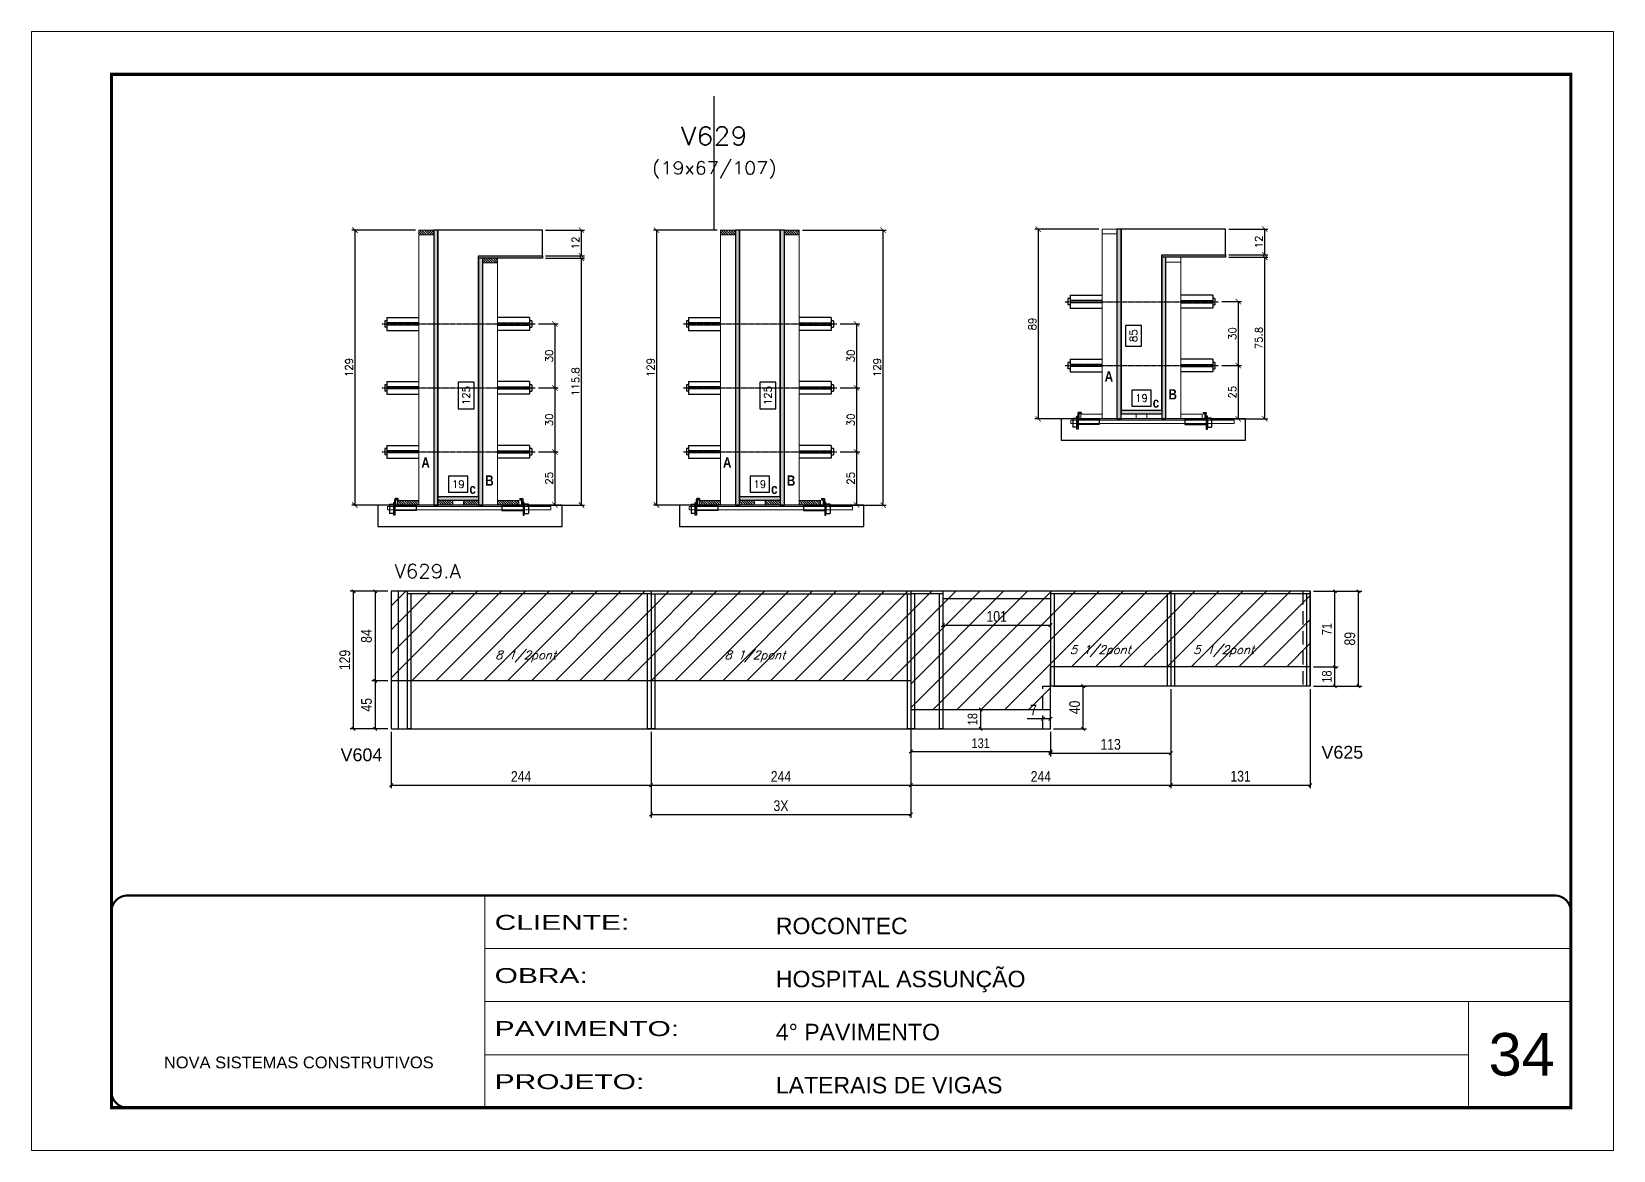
# Model space of a CAD drawing. Extents: x -20960 to -5926, y -2106 to 21915.
# Drawn here: x -10622 to -9137, y 11677 to 12727 of the extents above; entities that cross this region are included whole.
import ezdxf
from ezdxf.enums import TextEntityAlignment as Align

# ---------------------------------------------------------------- set-up
doc = ezdxf.new("R2010")
doc.units = 0
for name, pattern in [('CONTINUO', [0]), ('DASHED', [0.75, 0.5, -0.25]), ('HIDDEN', [0.375, 0.25, -0.125])]:
    doc.linetypes.add(name, pattern=pattern)
for name, color, linetype in [('5', 5, 'Continuous'), ('barrote', 251, 'Continuous'), ('COTA', 241, 'Continuous'), ('Cota Seção (2x)', 4, 'Continuous'), ('detalhes', 4, 'Continuous'), ('Painéis', 200, 'Continuous'), ('presilha', 1, 'Continuous'), ('Reaproveitamento', 251, 'Continuous'), ('SARR_2.2x7', 40, 'Continuous'), ('SARR_3.5x7', 81, 'Continuous'), ('TENSOR', 3, 'Continuous'), ('texto', 7, 'Continuous'), ('Texto de Titulo', 7, 'Continuous'), ('Texto Qtd Sarr', 242, 'Continuous')]:
    doc.layers.add(name, color=color, linetype=linetype)
for name, color, linetype, lineweight in [('CARIMBO', 255, 'Continuous', 9), ('CONCRETO', 251, 'Continuous', 25), ('Folhas', 255, 'Continuous', 9), ('Hachura', 251, 'Continuous', 9), ('Madeira', 126, 'Continuous', 18), ('SARRAFO DE PRESSAO', 251, 'DASHED', 9), ('SCO-___-LAJ', 2, 'Continuous', 0), ('Texto Seção', 7, 'Continuous', 15)]:
    doc.layers.add(name, color=color, linetype=linetype, lineweight=lineweight)
doc.styles.add('ARIAL', font='arial.ttf')
doc.styles.add('COTA TECNICA', font='techl___.ttf', dxfattribs={"height": 10})
doc.styles.add('COTA TECNICA-50', font='techl___.ttf', dxfattribs={"height": 9})
doc.styles.add('REGUA-120', font='ROMANS.shx', dxfattribs={"height": 15})
doc.styles.add('Romans', font='romans.shx')
doc.styles.get("Standard").update_dxf_attribs({"font": 'arial.ttf'})
doc.styles.add('TECNICA', font='techb___.ttf', dxfattribs={"height": 10})
doc.styles.add('Tecnologia', font='')
doc.styles.get('Tecnologia').set_extended_font_data('Forgotten Futurist')
doc.dimstyles.new('COTA PAINEL-50', dxfattribs={"dimtxt": 9, "dimasz": 3, "dimexe": 3, "dimexo": 3, "dimgap": 3, "dimtad": 1, "dimdec": 1, "dimzin": 12, "dimdsep": 46, "dimtxsty": 'COTA TECNICA-50', "dimblk1": 'OBLIQUE', "dimblk2": 'OBLIQUE', "dimsah": 1, "dimcen": 0.9, "dimclrd": 4, "dimclre": 4, "dimclrt": 240, "dimadec": 1, "dimazin": 3, "dimtfac": 1, "dimtdec": 1, "dimtmove": 0, "dimatfit": 3, "dimfxl": 1, "dimtolj": 1, "dimtzin": 12, "dimarcsym": 0})
doc.dimstyles.new('Cota Seção (2x)', dxfattribs={"dimtxt": 7, "dimasz": 5, "dimexe": 3, "dimexo": 3, "dimgap": 2, "dimtad": 3, "dimdec": 1, "dimlfac": 0.5, "dimzin": 12, "dimdsep": 46, "dimtxsty": 'Romans', "dimblk": 'ARCHTICK', "dimcen": 0, "dimclrd": 4, "dimclre": 4, "dimclrt": 1, "dimadec": 1, "dimazin": 3, "dimtfac": 1, "dimtdec": 1, "dimtmove": 0, "dimatfit": 3, "dimldrblk": 'OBLIQUE', "dimfxl": 1, "dimtolj": 1, "dimtzin": 12, "dimarcsym": 0})
doc.dimstyles.new('Cota Seção interna', dxfattribs={"dimtxt": 7, "dimasz": 6, "dimexe": 0.18, "dimexo": 2, "dimgap": -4, "dimtad": 3, "dimdec": 1, "dimlfac": 0.5, "dimzin": 12, "dimdsep": 46, "dimtxsty": 'Romans', "dimblk": 'ARCHTICK', "dimcen": 0.09, "dimse1": 1, "dimse2": 1, "dimsd1": 1, "dimsd2": 1, "dimclrd": 180, "dimclre": 5, "dimclrt": 1, "dimadec": 0, "dimazin": 3, "dimtfac": 1, "dimtdec": 1, "dimtofl": 0, "dimtmove": 0, "dimatfit": 3, "dimldrblk": 'ARCHTICK', "dimfxl": 1, "dimtolj": 1, "dimtzin": 0, "dimarcsym": 0})
doc.dimstyles.new('PAINEL', dxfattribs={"dimtxt": 10, "dimasz": 3, "dimexe": 3, "dimexo": 3, "dimgap": 3, "dimtad": 1, "dimdec": 1, "dimzin": 12, "dimdsep": 46, "dimtxsty": 'COTA TECNICA', "dimblk1": 'OBLIQUE', "dimblk2": 'OBLIQUE', "dimsah": 1, "dimcen": 0.9, "dimclrd": 4, "dimclre": 4, "dimclrt": 240, "dimadec": 1, "dimazin": 3, "dimtfac": 1, "dimtdec": 1, "dimtmove": 0, "dimatfit": 3, "dimfxl": 1, "dimtolj": 1, "dimtzin": 12, "dimarcsym": 0})
pattern_1 = [(45, (-13.5, -4594.3), (-11.22532, 11.22532), [])]

msp = doc.modelspace()

# ---------------------------------------------------------------- texts
at = {"layer": '5', "linetype": 'Continuous'}
for s, p in [('V604', (-10331.92, 12042.03)), ('V625', (-9411.02, 12044.43))]:
    msp.add_text(s, height=12, rotation=0.00004, dxfattribs=at).set_placement(p)
at = {"layer": 'CARIMBO', "style": 'ARIAL'}
msp.add_text('34', height=40, dxfattribs=at).set_placement((-9254.14, 11746.93))
at = {"layer": 'detalhes', "style": 'TECNICA'}
for s, p in [('A', (-9614.64, 12398.41)), ('B', (-9554.68, 12381.57)), ('c', (-9569.52, 12373.88)), ('A', (-10256.12, 12317.5)), ('A', (-9972.92, 12317.5)), ('c', (-10211, 12292.96)), ('B', (-10196.16, 12300.66)), ('c', (-9927.8, 12292.96)), ('B', (-9912.96, 12300.66))]:
    msp.add_text(s, height=9.6, dxfattribs=at).set_placement(p)
at = {"layer": 'texto', "color": 2, "char_height": 8, "attachment_point": 5, "style": 'Romans'}
for s, insert in [('{\\Q19;\\C256;5 1/2pont}', (-9618.64, 12145.37)), ('{\\Q19;\\C256;5 1/2pont}', (-9502.82, 12145.37)), ('{\\Q19;\\C256;8 1/2pont}', (-10158.26, 12140.42)), ('{\\Q19;\\C256;8 1/2pont}', (-9942.97, 12140.42))]:
    msp.add_mtext(s, dxfattribs=dict(at, insert=insert))
at = {"layer": 'Texto Seção', "style": 'REGUA-120', "width": 1.05}
msp.add_text('V629.A', height=13, dxfattribs=at).set_placement((-10281.25, 12213.84))

# ---------------------------------------------------------------- blocks, each defined once
blk = doc.blocks.new('9999999999')
at = {"color": 30, "linetype": 'CONTINUO'}
for p, q in [((98564.6, 34230.2), (98564.6, 34429.4)), ((98564.6, 34379.6), (99584, 34379.6)), ((98564.6, 34329.8), (99488, 34329.8)), ((99584, 34329.8), (99488, 34329.8)), ((99488, 34329.8), (99488, 34230.2)), ((98564.6, 34280), (99488, 34280))]:
    blk.add_line(p, q, dxfattribs=at)
at = {"color": 30, "linetype": 'CONTINUO', "const_width": 2}
blk.add_lwpolyline([(99584, 34230.2), (99584, 34414.4, 0.414214), (99569, 34429.4), (98229, 34429.4, 0.414214), (98214, 34414.4), (98214, 34245.2, 0.414214), (98229, 34230.2), (99584, 34230.2)], format="xyb", dxfattribs=at)
at = {"layer": 'Folhas'}
blk.add_lwpolyline([(98139, 34190.2), (99624, 34190.2), (99624, 35240.2), (98139, 35240.2)], close=True, dxfattribs=at)
at = {"layer": 'Folhas', "color": 30, "const_width": 3}
blk.add_lwpolyline([(98214, 34230.2), (99584, 34230.2), (99584, 35200.2), (98214, 35200.2)], close=True, dxfattribs=at)
at = {"color": 7, "linetype": 'Continuous', "ltscale": 5, "style": 'ARIAL'}
for s, height, p in [('ROCONTEC', 15.48, (98837.7, 34393.1)), ('HOSPITAL ASSUNÇÃO', 15.483, (98837.7, 34343.3)), ('4° PAVIMENTO', 15.483, (98837.7, 34293.5)), ('NOVA SISTEMAS CONSTRUTIVOS', 11.059, (98263.2, 34267.2)), ('LATERAIS DE VIGAS', 15.483, (98837.7, 34243.7))]:
    blk.add_text(s, height=height, dxfattribs=at).set_placement(p)
at = {"layer": 'Folhas', "color": 7, "style": 'Tecnologia', "width": 1.5}
for s, p in [('CLIENTE:', (98573.7, 34397.2)), ('OBRA:', (98573.7, 34347.3)), ('PAVIMENTO:', (98573.7, 34297.5)), ('PROJETO:', (98573.7, 34247.7))]:
    blk.add_text(s, height=14, dxfattribs=at).set_placement(p)
blk = doc.blocks.new('_ArchTick')
at = {"color": 0, "linetype": 'ByBlock', "const_width": 0.15}
blk.add_lwpolyline([(-0.5, -0.5), (0.5, 0.5)], dxfattribs=at)
blk = doc.blocks.new('*D1003')
at = {"layer": 'COTA', "color": 4, "lineweight": -2, "transparency": 16777216}
for p, q in [((-10139.5, 12514.1), (-10102.8, 12514.1)), ((-10105.8, 12282.5), (-10105.8, 12514.1)), ((-10157.1, 12282.5), (-10102.8, 12282.5))]:
    blk.add_line(p, q, dxfattribs=at)
at = {"layer": 'Defpoints', "color": 0, "transparency": 16777216}
for p in [(-10142.5, 12514.1), (-10105.8, 12514.1), (-10160.1, 12282.5)]:
    blk.add_point(p, dxfattribs=at)
at = {"layer": 'COTA', "color": 4, "lineweight": -2, "transparency": 16777216, "xscale": 5, "yscale": 5, "zscale": 5}
for p, rotation in [((-10105.8, 12514.1), 90), ((-10105.8, 12282.5), 270)]:
    blk.add_blockref('_ArchTick', p, dxfattribs=dict(at, rotation=rotation))
at = {"layer": 'COTA', "color": 1, "transparency": 16777216, "insert": (-10111.3, 12398.3), "char_height": 7, "attachment_point": 5, "rotation": 90, "style": 'Romans'}
blk.add_mtext('\\A1;115.8', dxfattribs=at)
blk = doc.blocks.new('_Oblique')
at = {"color": 0, "linetype": 'ByBlock', "lineweight": -2}
blk.add_line((-0.5, -0.5), (0.5, 0.5), dxfattribs=at)
blk = doc.blocks.new('*D1004')
at = {"layer": 'COTA', "color": 4, "lineweight": -2, "transparency": 16777216}
for p, q in [((-10139.5, 12540.5), (-10102.8, 12540.5)), ((-10105.8, 12516.5), (-10105.8, 12540.5)), ((-10139.5, 12516.5), (-10102.8, 12516.5))]:
    blk.add_line(p, q, dxfattribs=at)
at = {"layer": 'Defpoints', "color": 0, "transparency": 16777216}
for p in [(-10142.5, 12540.5), (-10105.8, 12540.5), (-10142.5, 12516.5)]:
    blk.add_point(p, dxfattribs=at)
at = {"layer": 'COTA', "color": 4, "lineweight": -2, "transparency": 16777216, "xscale": 5, "yscale": 5, "zscale": 5}
for p, rotation in [((-10105.8, 12540.5), 90), ((-10105.8, 12516.5), 270)]:
    blk.add_blockref('_ArchTick', p, dxfattribs=dict(at, rotation=rotation))
at = {"layer": 'COTA', "color": 1, "transparency": 16777216, "insert": (-10111.3, 12528.5), "char_height": 7, "attachment_point": 5, "rotation": 90, "style": 'Romans'}
blk.add_mtext('\\A1;12', dxfattribs=at)
blk = doc.blocks.new('*D1005')
at = {"layer": 'Cota Seção (2x)', "color": 180, "lineweight": -2, "transparency": 16777216}
for p, q in [((-10206.5, 12397.7), (-10221.5, 12397.7)), ((-10221.5, 12397.7), (-10221.5, 12372.7)), ((-10206.5, 12372.7), (-10206.5, 12397.7)), ((-10221.5, 12372.7), (-10206.5, 12372.7))]:
    blk.add_line(p, q, dxfattribs=at)
at = {"layer": 'Defpoints', "color": 0, "transparency": 16777216}
for p in [(-10202.5, 12540.5), (-10202.5, 12540.5), (-10202.5, 12290.5)]:
    blk.add_point(p, dxfattribs=at)
at = {"layer": 'Cota Seção (2x)', "color": 1, "transparency": 16777216, "insert": (-10214, 12385.2), "char_height": 7, "attachment_point": 5, "rotation": 90, "style": 'Romans'}
blk.add_mtext('\\A1;125', dxfattribs=at)
blk = doc.blocks.new('PRESILHA METÁLICA 1')
at = {"layer": 'presilha'}
for p, q in [((0, 13), (6, 13)), ((0, 13), (0, 0)), ((6, 0), (0, 0)), ((6, 15.5), (7.5, 15.5)), ((6, -2.5), (6, 15.5)), ((6, 13), (6, 0)), ((7.5, 10.6), (7.5, 19.9)), ((7.5, 15.5), (7.5, -2.5)), ((37.5, 4.1), (7.5, 4.1)), ((12, 21), (8.6, 21)), ((9, 11.6), (9, 18.9)), ((12, 19.5), (9.6, 19.5)), ((37.5, 11), (9.6, 11)), ((12, 21), (12, 19.5)), ((37.5, 11), (37.5, 4.1)), ((7.5, -2.5), (6, -2.5))]:
    blk.add_line(p, q, dxfattribs=at)
for centre, radius, start, end in [((8.6, 19.9), 1.14, 90, 180), ((9.6, 18.9), 0.57, 90, 180), ((9.6, 11.6), 0.57, 180, 270)]:
    blk.add_arc(centre, radius, start, end, dxfattribs=at)
blk = doc.blocks.new('*D1006')
at = {"layer": 'Cota Seção (2x)', "color": 180, "lineweight": -2, "transparency": 16777216}
for p, q in [((-10212.5, 12309.5), (-10230.5, 12309.5)), ((-10230.5, 12309.5), (-10230.5, 12294.5)), ((-10212.5, 12294.5), (-10212.5, 12309.5)), ((-10230.5, 12294.5), (-10212.5, 12294.5))]:
    blk.add_line(p, q, dxfattribs=at)
at = {"layer": 'Defpoints', "color": 0, "transparency": 16777216}
for p in [(-10240.5, 12282.5), (-10202.5, 12290.5), (-10202.5, 12282.5)]:
    blk.add_point(p, dxfattribs=at)
at = {"layer": 'Cota Seção (2x)', "color": 1, "transparency": 16777216, "insert": (-10221.5, 12302), "char_height": 7, "attachment_point": 5, "style": 'Romans'}
blk.add_mtext('\\A1;19', dxfattribs=at)
blk = doc.blocks.new('*D1007')
at = {"layer": 'COTA', "color": 4, "lineweight": -2, "transparency": 16777216}
for p, q in [((-10261.5, 12540.5), (-10321.5, 12540.5)), ((-10318.5, 12540.5), (-10318.5, 12282.5)), ((-10261.5, 12282.5), (-10321.5, 12282.5))]:
    blk.add_line(p, q, dxfattribs=at)
at = {"layer": 'Defpoints', "color": 0, "transparency": 16777216}
for p in [(-10258.5, 12540.5), (-10318.5, 12282.5), (-10258.5, 12282.5)]:
    blk.add_point(p, dxfattribs=at)
at = {"layer": 'COTA', "color": 4, "lineweight": -2, "transparency": 16777216, "xscale": 5, "yscale": 5, "zscale": 5}
for p, rotation in [((-10318.5, 12540.5), 90), ((-10318.5, 12282.5), 270)]:
    blk.add_blockref('_ArchTick', p, dxfattribs=dict(at, rotation=rotation))
at = {"layer": 'COTA', "color": 1, "transparency": 16777216, "insert": (-10324, 12411.5), "char_height": 7, "attachment_point": 5, "rotation": 90, "style": 'Romans'}
blk.add_mtext('\\A1;129', dxfattribs=at)
blk = doc.blocks.new('*D1008')
at = {"layer": 'COTA', "color": 4, "lineweight": -2, "transparency": 16777216}
for p, q in [((-10146.2, 12332.4), (-10127.7, 12332.4)), ((-10130.7, 12332.4), (-10130.7, 12282.5)), ((-10146.2, 12282.5), (-10127.7, 12282.5))]:
    blk.add_line(p, q, dxfattribs=at)
at = {"layer": 'Defpoints', "color": 0, "transparency": 16777216}
for p in [(-10149.2, 12332.4), (-10149.2, 12282.5), (-10130.7, 12282.5)]:
    blk.add_point(p, dxfattribs=at)
at = {"layer": 'COTA', "color": 4, "lineweight": -2, "transparency": 16777216, "xscale": 5, "yscale": 5, "zscale": 5}
for p, rotation in [((-10130.7, 12332.4), 90), ((-10130.7, 12282.5), 270)]:
    blk.add_blockref('_ArchTick', p, dxfattribs=dict(at, rotation=rotation))
at = {"layer": 'COTA', "color": 1, "transparency": 16777216, "insert": (-10136.2, 12307.5), "char_height": 7, "attachment_point": 5, "rotation": 90, "style": 'Romans'}
blk.add_mtext('\\A1;25', dxfattribs=at)
blk = doc.blocks.new('*D979')
at = {"layer": 'COTA', "color": 4, "lineweight": -2, "transparency": 16777216}
for p, q in [((-10146.2, 12392.4), (-10127.7, 12392.4)), ((-10130.7, 12392.4), (-10130.7, 12332.4)), ((-10146.2, 12332.4), (-10127.7, 12332.4))]:
    blk.add_line(p, q, dxfattribs=at)
at = {"layer": 'Defpoints', "color": 0, "transparency": 16777216}
for p in [(-10149.2, 12392.4), (-10149.2, 12332.4), (-10130.7, 12332.4)]:
    blk.add_point(p, dxfattribs=at)
at = {"layer": 'COTA', "color": 4, "lineweight": -2, "transparency": 16777216, "xscale": 5, "yscale": 5, "zscale": 5}
for p, rotation in [((-10130.7, 12392.4), 90), ((-10130.7, 12332.4), 270)]:
    blk.add_blockref('_ArchTick', p, dxfattribs=dict(at, rotation=rotation))
at = {"layer": 'COTA', "color": 1, "transparency": 16777216, "insert": (-10136.2, 12362.4), "char_height": 7, "attachment_point": 5, "rotation": 90, "style": 'Romans'}
blk.add_mtext('\\A1;30', dxfattribs=at)
blk = doc.blocks.new('*D980')
at = {"layer": 'COTA', "color": 4, "lineweight": -2, "transparency": 16777216}
for p, q in [((-10146.2, 12452.4), (-10127.7, 12452.4)), ((-10130.7, 12452.4), (-10130.7, 12392.4)), ((-10146.2, 12392.4), (-10127.7, 12392.4))]:
    blk.add_line(p, q, dxfattribs=at)
at = {"layer": 'Defpoints', "color": 0, "transparency": 16777216}
for p in [(-10149.2, 12452.4), (-10149.2, 12392.4), (-10130.7, 12392.4)]:
    blk.add_point(p, dxfattribs=at)
at = {"layer": 'COTA', "color": 4, "lineweight": -2, "transparency": 16777216, "xscale": 5, "yscale": 5, "zscale": 5}
for p, rotation in [((-10130.7, 12452.4), 90), ((-10130.7, 12392.4), 270)]:
    blk.add_blockref('_ArchTick', p, dxfattribs=dict(at, rotation=rotation))
at = {"layer": 'COTA', "color": 1, "transparency": 16777216, "insert": (-10136.2, 12422.4), "char_height": 7, "attachment_point": 5, "rotation": 90, "style": 'Romans'}
blk.add_mtext('\\A1;30', dxfattribs=at)
blk = doc.blocks.new('titulo1')
at = {"layer": 'Defpoints', "color": 252, "linetype": 'HIDDEN', "ltscale": 2}
blk.add_line((0, 0), (0, 125), dxfattribs=at)
at = {"layer": 'Defpoints', "style": 'Romans', "oblique": 15}
blk.add_attdef('FOLHA', text='', height=10, dxfattribs=at).set_placement((0, 15.6), align=Align.MIDDLE_CENTER)
at = {"layer": 'Texto Qtd Sarr', "color": 3, "style": 'Romans', "oblique": 15}
for tag, height, p in [('TITULO', 17, (0, 71.4)), ('SEÇÃO', 12, (0, 41.5))]:
    blk.add_attdef(tag, text='', height=height, dxfattribs=at).set_placement(p, align=Align.MIDDLE_CENTER)
blk = doc.blocks.new('*D981')
at = {"layer": 'COTA', "color": 4, "lineweight": -2, "transparency": 16777216}
for p, q in [((-9498, 12515), (-9461.3, 12515)), ((-9464.3, 12363.4), (-9464.3, 12515)), ((-9515.6, 12363.4), (-9461.3, 12363.4))]:
    blk.add_line(p, q, dxfattribs=at)
at = {"layer": 'Defpoints', "color": 0, "transparency": 16777216}
for p in [(-9501, 12515), (-9464.3, 12515), (-9518.6, 12363.4)]:
    blk.add_point(p, dxfattribs=at)
at = {"layer": 'COTA', "color": 4, "lineweight": -2, "transparency": 16777216, "xscale": 5, "yscale": 5, "zscale": 5}
for p, rotation in [((-9464.3, 12515), 90), ((-9464.3, 12363.4), 270)]:
    blk.add_blockref('_ArchTick', p, dxfattribs=dict(at, rotation=rotation))
at = {"layer": 'COTA', "color": 1, "transparency": 16777216, "insert": (-9469.8, 12439.2), "char_height": 7, "attachment_point": 5, "rotation": 90, "style": 'Romans'}
blk.add_mtext('\\A1;75.8', dxfattribs=at)
blk = doc.blocks.new('*D982')
at = {"layer": 'COTA', "color": 4, "lineweight": -2, "transparency": 16777216}
for p, q in [((-9498, 12541.4), (-9461.3, 12541.4)), ((-9464.3, 12517.4), (-9464.3, 12541.4)), ((-9498, 12517.4), (-9461.3, 12517.4))]:
    blk.add_line(p, q, dxfattribs=at)
at = {"layer": 'Defpoints', "color": 0, "transparency": 16777216}
for p in [(-9501, 12541.4), (-9464.3, 12541.4), (-9501, 12517.4)]:
    blk.add_point(p, dxfattribs=at)
at = {"layer": 'COTA', "color": 4, "lineweight": -2, "transparency": 16777216, "xscale": 5, "yscale": 5, "zscale": 5}
for p, rotation in [((-9464.3, 12541.4), 90), ((-9464.3, 12517.4), 270)]:
    blk.add_blockref('_ArchTick', p, dxfattribs=dict(at, rotation=rotation))
at = {"layer": 'COTA', "color": 1, "transparency": 16777216, "insert": (-9469.8, 12529.4), "char_height": 7, "attachment_point": 5, "rotation": 90, "style": 'Romans'}
blk.add_mtext('\\A1;12', dxfattribs=at)
blk = doc.blocks.new('*D983')
at = {"layer": 'Cota Seção (2x)', "color": 180, "lineweight": -2, "transparency": 16777216}
for p, q in [((-9580.1, 12451), (-9595.1, 12451)), ((-9595.1, 12451), (-9595.1, 12431.7)), ((-9580.1, 12431.7), (-9580.1, 12451)), ((-9595.1, 12431.7), (-9580.1, 12431.7))]:
    blk.add_line(p, q, dxfattribs=at)
at = {"layer": 'Defpoints', "color": 0, "transparency": 16777216}
for p in [(-9576.1, 12541.4), (-9561, 12541.4), (-9561, 12371.4)]:
    blk.add_point(p, dxfattribs=at)
at = {"layer": 'Cota Seção (2x)', "color": 1, "transparency": 16777216, "insert": (-9587.6, 12441.4), "char_height": 7, "attachment_point": 5, "rotation": 90, "style": 'Romans'}
blk.add_mtext('\\A1;85', dxfattribs=at)
blk = doc.blocks.new('*D984')
at = {"layer": 'Cota Seção (2x)', "color": 180, "lineweight": -2, "transparency": 16777216}
for p, q in [((-9571, 12390.4), (-9589, 12390.4)), ((-9589, 12390.4), (-9589, 12375.4)), ((-9571, 12375.4), (-9571, 12390.4)), ((-9589, 12375.4), (-9571, 12375.4))]:
    blk.add_line(p, q, dxfattribs=at)
at = {"layer": 'Defpoints', "color": 0, "transparency": 16777216}
for p in [(-9561, 12371.4), (-9599, 12363.4), (-9561, 12363.4)]:
    blk.add_point(p, dxfattribs=at)
at = {"layer": 'Cota Seção (2x)', "color": 1, "transparency": 16777216, "insert": (-9580, 12382.9), "char_height": 7, "attachment_point": 5, "style": 'Romans'}
blk.add_mtext('\\A1;19', dxfattribs=at)
blk = doc.blocks.new('*D985')
at = {"layer": 'COTA', "color": 4, "lineweight": -2, "transparency": 16777216}
for p, q in [((-9620, 12541.4), (-9680, 12541.4)), ((-9677, 12541.4), (-9677, 12363.4)), ((-9620, 12363.4), (-9680, 12363.4))]:
    blk.add_line(p, q, dxfattribs=at)
at = {"layer": 'Defpoints', "color": 0, "transparency": 16777216}
for p in [(-9617, 12541.4), (-9677, 12363.4), (-9617, 12363.4)]:
    blk.add_point(p, dxfattribs=at)
at = {"layer": 'COTA', "color": 4, "lineweight": -2, "transparency": 16777216, "xscale": 5, "yscale": 5, "zscale": 5}
for p, rotation in [((-9677, 12541.4), 90), ((-9677, 12363.4), 270)]:
    blk.add_blockref('_ArchTick', p, dxfattribs=dict(at, rotation=rotation))
at = {"layer": 'COTA', "color": 1, "transparency": 16777216, "insert": (-9682.5, 12452.4), "char_height": 7, "attachment_point": 5, "rotation": 90, "style": 'Romans'}
blk.add_mtext('\\A1;89', dxfattribs=at)
blk = doc.blocks.new('*D986')
at = {"layer": 'COTA', "color": 4, "lineweight": -2, "transparency": 16777216}
for p, q in [((-9504.7, 12413.4), (-9486.2, 12413.4)), ((-9489.2, 12413.4), (-9489.2, 12363.4)), ((-9504.7, 12363.4), (-9486.2, 12363.4))]:
    blk.add_line(p, q, dxfattribs=at)
at = {"layer": 'Defpoints', "color": 0, "transparency": 16777216}
for p in [(-9507.7, 12413.4), (-9507.7, 12363.4), (-9489.2, 12363.4)]:
    blk.add_point(p, dxfattribs=at)
at = {"layer": 'COTA', "color": 4, "lineweight": -2, "transparency": 16777216, "xscale": 5, "yscale": 5, "zscale": 5}
for p, rotation in [((-9489.2, 12413.4), 90), ((-9489.2, 12363.4), 270)]:
    blk.add_blockref('_ArchTick', p, dxfattribs=dict(at, rotation=rotation))
at = {"layer": 'COTA', "color": 1, "transparency": 16777216, "insert": (-9494.7, 12388.4), "char_height": 7, "attachment_point": 5, "rotation": 90, "style": 'Romans'}
blk.add_mtext('\\A1;25', dxfattribs=at)
blk = doc.blocks.new('*D987')
at = {"layer": 'COTA', "color": 4, "lineweight": -2, "transparency": 16777216}
for p, q in [((-9898.3, 12540.5), (-9819.6, 12540.5)), ((-9822.6, 12282.5), (-9822.6, 12540.5)), ((-9873.9, 12282.5), (-9819.6, 12282.5))]:
    blk.add_line(p, q, dxfattribs=at)
at = {"layer": 'Defpoints', "color": 0, "transparency": 16777216}
for p in [(-9901.3, 12540.5), (-9822.6, 12540.5), (-9876.9, 12282.5)]:
    blk.add_point(p, dxfattribs=at)
at = {"layer": 'COTA', "color": 4, "lineweight": -2, "transparency": 16777216, "xscale": 5, "yscale": 5, "zscale": 5}
for p, rotation in [((-9822.6, 12540.5), 90), ((-9822.6, 12282.5), 270)]:
    blk.add_blockref('_ArchTick', p, dxfattribs=dict(at, rotation=rotation))
at = {"layer": 'COTA', "color": 1, "transparency": 16777216, "insert": (-9828.1, 12411.5), "char_height": 7, "attachment_point": 5, "rotation": 90, "style": 'Romans'}
blk.add_mtext('\\A1;129', dxfattribs=at)
blk = doc.blocks.new('*D988')
at = {"layer": 'Cota Seção (2x)', "color": 180, "lineweight": -2, "transparency": 16777216}
for p, q in [((-9923.3, 12397.7), (-9938.3, 12397.7)), ((-9938.3, 12397.7), (-9938.3, 12372.7)), ((-9923.3, 12372.7), (-9923.3, 12397.7)), ((-9938.3, 12372.7), (-9923.3, 12372.7))]:
    blk.add_line(p, q, dxfattribs=at)
at = {"layer": 'Defpoints', "color": 0, "transparency": 16777216}
for p in [(-9919.3, 12540.5), (-9919.3, 12540.5), (-9919.3, 12290.5)]:
    blk.add_point(p, dxfattribs=at)
at = {"layer": 'Cota Seção (2x)', "color": 1, "transparency": 16777216, "insert": (-9930.8, 12385.2), "char_height": 7, "attachment_point": 5, "rotation": 90, "style": 'Romans'}
blk.add_mtext('\\A1;125', dxfattribs=at)
blk = doc.blocks.new('*D1012')
at = {"layer": 'Cota Seção (2x)', "color": 180, "lineweight": -2, "transparency": 16777216}
for p, q in [((-9929.3, 12309.5), (-9947.3, 12309.5)), ((-9947.3, 12309.5), (-9947.3, 12294.5)), ((-9929.3, 12294.5), (-9929.3, 12309.5)), ((-9947.3, 12294.5), (-9929.3, 12294.5))]:
    blk.add_line(p, q, dxfattribs=at)
at = {"layer": 'Defpoints', "color": 0, "transparency": 16777216}
for p in [(-9957.3, 12282.5), (-9919.3, 12290.5), (-9919.3, 12282.5)]:
    blk.add_point(p, dxfattribs=at)
at = {"layer": 'Cota Seção (2x)', "color": 1, "transparency": 16777216, "insert": (-9938.3, 12302), "char_height": 7, "attachment_point": 5, "style": 'Romans'}
blk.add_mtext('\\A1;19', dxfattribs=at)
blk = doc.blocks.new('*D1013')
at = {"layer": 'COTA', "color": 4, "lineweight": -2, "transparency": 16777216}
for p, q in [((-9978.3, 12540.5), (-10038.3, 12540.5)), ((-10035.3, 12540.5), (-10035.3, 12282.5)), ((-9978.3, 12282.5), (-10038.3, 12282.5))]:
    blk.add_line(p, q, dxfattribs=at)
at = {"layer": 'Defpoints', "color": 0, "transparency": 16777216}
for p in [(-9975.3, 12540.5), (-10035.3, 12282.5), (-9975.3, 12282.5)]:
    blk.add_point(p, dxfattribs=at)
at = {"layer": 'COTA', "color": 4, "lineweight": -2, "transparency": 16777216, "xscale": 5, "yscale": 5, "zscale": 5}
for p, rotation in [((-10035.3, 12540.5), 90), ((-10035.3, 12282.5), 270)]:
    blk.add_blockref('_ArchTick', p, dxfattribs=dict(at, rotation=rotation))
at = {"layer": 'COTA', "color": 1, "transparency": 16777216, "insert": (-10040.8, 12411.5), "char_height": 7, "attachment_point": 5, "rotation": 90, "style": 'Romans'}
blk.add_mtext('\\A1;129', dxfattribs=at)
blk = doc.blocks.new('*D1014')
at = {"layer": 'COTA', "color": 4, "lineweight": -2, "transparency": 16777216}
for p, q in [((-9863, 12332.4), (-9844.5, 12332.4)), ((-9847.5, 12332.4), (-9847.5, 12282.5)), ((-9863, 12282.5), (-9844.5, 12282.5))]:
    blk.add_line(p, q, dxfattribs=at)
at = {"layer": 'Defpoints', "color": 0, "transparency": 16777216}
for p in [(-9866, 12332.4), (-9866, 12282.5), (-9847.5, 12282.5)]:
    blk.add_point(p, dxfattribs=at)
at = {"layer": 'COTA', "color": 4, "lineweight": -2, "transparency": 16777216, "xscale": 5, "yscale": 5, "zscale": 5}
for p, rotation in [((-9847.5, 12332.4), 90), ((-9847.5, 12282.5), 270)]:
    blk.add_blockref('_ArchTick', p, dxfattribs=dict(at, rotation=rotation))
at = {"layer": 'COTA', "color": 1, "transparency": 16777216, "insert": (-9853, 12307.5), "char_height": 7, "attachment_point": 5, "rotation": 90, "style": 'Romans'}
blk.add_mtext('\\A1;25', dxfattribs=at)
blk = doc.blocks.new('*D1015')
at = {"layer": 'COTA', "color": 4, "lineweight": -2, "transparency": 16777216}
for p, q in [((-9863, 12392.4), (-9844.5, 12392.4)), ((-9847.5, 12392.4), (-9847.5, 12332.4)), ((-9863, 12332.4), (-9844.5, 12332.4))]:
    blk.add_line(p, q, dxfattribs=at)
at = {"layer": 'Defpoints', "color": 0, "transparency": 16777216}
for p in [(-9866, 12392.4), (-9866, 12332.4), (-9847.5, 12332.4)]:
    blk.add_point(p, dxfattribs=at)
at = {"layer": 'COTA', "color": 4, "lineweight": -2, "transparency": 16777216, "xscale": 5, "yscale": 5, "zscale": 5}
for p, rotation in [((-9847.5, 12392.4), 90), ((-9847.5, 12332.4), 270)]:
    blk.add_blockref('_ArchTick', p, dxfattribs=dict(at, rotation=rotation))
at = {"layer": 'COTA', "color": 1, "transparency": 16777216, "insert": (-9853, 12362.4), "char_height": 7, "attachment_point": 5, "rotation": 90, "style": 'Romans'}
blk.add_mtext('\\A1;30', dxfattribs=at)
blk = doc.blocks.new('*D1016')
at = {"layer": 'COTA', "color": 4, "lineweight": -2, "transparency": 16777216}
for p, q in [((-9863, 12452.4), (-9844.5, 12452.4)), ((-9847.5, 12452.4), (-9847.5, 12392.4)), ((-9863, 12392.4), (-9844.5, 12392.4))]:
    blk.add_line(p, q, dxfattribs=at)
at = {"layer": 'Defpoints', "color": 0, "transparency": 16777216}
for p in [(-9866, 12452.4), (-9866, 12392.4), (-9847.5, 12392.4)]:
    blk.add_point(p, dxfattribs=at)
at = {"layer": 'COTA', "color": 4, "lineweight": -2, "transparency": 16777216, "xscale": 5, "yscale": 5, "zscale": 5}
for p, rotation in [((-9847.5, 12452.4), 90), ((-9847.5, 12392.4), 270)]:
    blk.add_blockref('_ArchTick', p, dxfattribs=dict(at, rotation=rotation))
at = {"layer": 'COTA', "color": 1, "transparency": 16777216, "insert": (-9853, 12422.4), "char_height": 7, "attachment_point": 5, "rotation": 90, "style": 'Romans'}
blk.add_mtext('\\A1;30', dxfattribs=at)
blk = doc.blocks.new('*D1017')
at = {"layer": 'COTA', "color": 4, "lineweight": -2, "ltscale": 25, "transparency": 16777216}
for p, q in [((-10287.5, 12201.5), (-10322.8, 12201.5)), ((-10319.8, 12072.5), (-10319.8, 12201.5)), ((-10287.5, 12072.5), (-10322.8, 12072.5))]:
    blk.add_line(p, q, dxfattribs=at)
at = {"layer": 'Defpoints', "color": 0, "ltscale": 25, "transparency": 16777216}
for p in [(-10319.8, 12201.5), (-10284.5, 12201.5), (-10284.5, 12072.5)]:
    blk.add_point(p, dxfattribs=at)
at = {"layer": 'COTA', "color": 4, "lineweight": -2, "ltscale": 25, "transparency": 16777216, "xscale": 3, "yscale": 3, "zscale": 3}
for p, rotation in [((-10319.8, 12201.5), 90), ((-10319.8, 12072.5), 270)]:
    blk.add_blockref('_Oblique', p, dxfattribs=dict(at, rotation=rotation))
at = {"layer": 'COTA', "color": 240, "ltscale": 25, "transparency": 16777216, "insert": (-10327.9, 12137), "char_height": 10, "attachment_point": 5, "rotation": 90, "style": 'COTA TECNICA'}
blk.add_mtext('\\A1;129', dxfattribs=at)
blk = doc.blocks.new('*D1151')
at = {"layer": 'COTA', "color": 4, "lineweight": -2, "ltscale": 25, "transparency": 16777216}
for p, q in [((-10040.5, 12069.5), (-10040.5, 11989)), ((-9796.5, 12069.5), (-9796.5, 11989)), ((-10040.5, 11992), (-9796.5, 11992))]:
    blk.add_line(p, q, dxfattribs=at)
at = {"layer": 'Defpoints', "color": 0, "ltscale": 25, "transparency": 16777216}
for p in [(-10040.5, 12072.5), (-9796.5, 12072.5), (-9796.5, 11992)]:
    blk.add_point(p, dxfattribs=at)
at = {"layer": 'COTA', "color": 4, "lineweight": -2, "ltscale": 25, "transparency": 16777216, "xscale": 3, "yscale": 3, "zscale": 3, "rotation": 180}
blk.add_blockref('_Oblique', (-10040.5, 11992), dxfattribs=at)
at = {"layer": 'COTA', "color": 4, "lineweight": -2, "ltscale": 25, "transparency": 16777216, "xscale": 3, "yscale": 3, "zscale": 3}
blk.add_blockref('_Oblique', (-9796.5, 11992), dxfattribs=at)
at = {"layer": 'COTA', "color": 240, "ltscale": 25, "transparency": 16777216, "insert": (-9918.5, 12000.2), "char_height": 10, "attachment_point": 5, "style": 'COTA TECNICA'}
blk.add_mtext('\\A1;3X', dxfattribs=at)
blk = doc.blocks.new('*D1152')
at = {"layer": 'COTA', "color": 4, "lineweight": -2, "ltscale": 25, "transparency": 16777216}
for p, q in [((-10284.5, 12069.5), (-10284.5, 12016.6)), ((-10040.5, 12069.5), (-10040.5, 12016.6)), ((-10284.5, 12019.6), (-10040.5, 12019.6))]:
    blk.add_line(p, q, dxfattribs=at)
at = {"layer": 'Defpoints', "color": 0, "ltscale": 25, "transparency": 16777216}
for p in [(-10284.5, 12072.5), (-10040.5, 12072.5), (-10040.5, 12019.6)]:
    blk.add_point(p, dxfattribs=at)
at = {"layer": 'COTA', "color": 4, "lineweight": -2, "ltscale": 25, "transparency": 16777216, "xscale": 3, "yscale": 3, "zscale": 3, "rotation": 180}
blk.add_blockref('_Oblique', (-10284.5, 12019.6), dxfattribs=at)
at = {"layer": 'COTA', "color": 4, "lineweight": -2, "ltscale": 25, "transparency": 16777216, "xscale": 3, "yscale": 3, "zscale": 3}
blk.add_blockref('_Oblique', (-10040.5, 12019.6), dxfattribs=at)
at = {"layer": 'COTA', "color": 240, "ltscale": 25, "transparency": 16777216, "insert": (-10162.5, 12027.7), "char_height": 10, "attachment_point": 5, "style": 'COTA TECNICA'}
blk.add_mtext('\\A1;244', dxfattribs=at)
blk = doc.blocks.new('*D1153')
at = {"layer": 'COTA', "color": 4, "lineweight": -2, "ltscale": 25, "transparency": 16777216}
for p, q in [((-9796.5, 12087.5), (-9796.5, 12016.6)), ((-10040.5, 12069.5), (-10040.5, 12016.6)), ((-10040.5, 12019.6), (-9796.5, 12019.6))]:
    blk.add_line(p, q, dxfattribs=at)
at = {"layer": 'Defpoints', "color": 0, "ltscale": 25, "transparency": 16777216}
for p in [(-9796.5, 12090.5), (-10040.5, 12072.5), (-9796.5, 12019.6)]:
    blk.add_point(p, dxfattribs=at)
at = {"layer": 'COTA', "color": 4, "lineweight": -2, "ltscale": 25, "transparency": 16777216, "xscale": 3, "yscale": 3, "zscale": 3, "rotation": 180}
blk.add_blockref('_Oblique', (-10040.5, 12019.6), dxfattribs=at)
at = {"layer": 'COTA', "color": 4, "lineweight": -2, "ltscale": 25, "transparency": 16777216, "xscale": 3, "yscale": 3, "zscale": 3}
blk.add_blockref('_Oblique', (-9796.5, 12019.6), dxfattribs=at)
at = {"layer": 'COTA', "color": 240, "ltscale": 25, "transparency": 16777216, "insert": (-9918.5, 12027.7), "char_height": 10, "attachment_point": 5, "style": 'COTA TECNICA'}
blk.add_mtext('\\A1;244', dxfattribs=at)
blk = doc.blocks.new('*D1018')
at = {"layer": 'COTA', "color": 4, "lineweight": -2, "ltscale": 25, "transparency": 16777216}
for p, q in [((-9552.5, 12109.5), (-9552.5, 12016.6)), ((-9796.5, 12069.5), (-9796.5, 12016.6)), ((-9796.5, 12019.6), (-9552.5, 12019.6))]:
    blk.add_line(p, q, dxfattribs=at)
at = {"layer": 'Defpoints', "color": 0, "ltscale": 25, "transparency": 16777216}
for p in [(-9552.5, 12112.5), (-9796.5, 12072.5), (-9552.5, 12019.6)]:
    blk.add_point(p, dxfattribs=at)
at = {"layer": 'COTA', "color": 4, "lineweight": -2, "ltscale": 25, "transparency": 16777216, "xscale": 3, "yscale": 3, "zscale": 3, "rotation": 180}
blk.add_blockref('_Oblique', (-9796.5, 12019.6), dxfattribs=at)
at = {"layer": 'COTA', "color": 4, "lineweight": -2, "ltscale": 25, "transparency": 16777216, "xscale": 3, "yscale": 3, "zscale": 3}
blk.add_blockref('_Oblique', (-9552.5, 12019.6), dxfattribs=at)
at = {"layer": 'COTA', "color": 240, "ltscale": 25, "transparency": 16777216, "insert": (-9674.5, 12027.7), "char_height": 10, "attachment_point": 5, "style": 'COTA TECNICA'}
blk.add_mtext('\\A1;244', dxfattribs=at)
blk = doc.blocks.new('*D1154')
at = {"layer": 'COTA', "color": 4, "lineweight": -2, "ltscale": 25, "transparency": 16777216}
for p, q in [((-9552.5, 12109.5), (-9552.5, 12016.6)), ((-9421.5, 12109.5), (-9421.5, 12016.6)), ((-9552.5, 12019.6), (-9421.5, 12019.6))]:
    blk.add_line(p, q, dxfattribs=at)
at = {"layer": 'Defpoints', "color": 0, "ltscale": 25, "transparency": 16777216}
for p in [(-9552.5, 12112.5), (-9421.5, 12112.5), (-9421.5, 12019.6)]:
    blk.add_point(p, dxfattribs=at)
at = {"layer": 'COTA', "color": 4, "lineweight": -2, "ltscale": 25, "transparency": 16777216, "xscale": 3, "yscale": 3, "zscale": 3, "rotation": 180}
blk.add_blockref('_Oblique', (-9552.5, 12019.6), dxfattribs=at)
at = {"layer": 'COTA', "color": 4, "lineweight": -2, "ltscale": 25, "transparency": 16777216, "xscale": 3, "yscale": 3, "zscale": 3}
blk.add_blockref('_Oblique', (-9421.5, 12019.6), dxfattribs=at)
at = {"layer": 'COTA', "color": 240, "ltscale": 25, "transparency": 16777216, "insert": (-9487, 12027.9), "char_height": 10, "attachment_point": 5, "style": 'COTA TECNICA'}
blk.add_mtext('\\A1;131', dxfattribs=at)
blk = doc.blocks.new('*D1155')
at = {"layer": 'COTA', "color": 4, "lineweight": -2, "ltscale": 25, "transparency": 16777216}
for p, q in [((-9552.5, 12109.5), (-9552.5, 12046.6)), ((-9665.5, 12069.5), (-9665.5, 12046.6)), ((-9665.5, 12049.6), (-9552.5, 12049.6))]:
    blk.add_line(p, q, dxfattribs=at)
at = {"layer": 'Defpoints', "color": 0, "ltscale": 25, "transparency": 16777216}
for p in [(-9552.5, 12112.5), (-9665.5, 12072.5), (-9552.5, 12049.6)]:
    blk.add_point(p, dxfattribs=at)
at = {"layer": 'COTA', "color": 4, "lineweight": -2, "ltscale": 25, "transparency": 16777216, "xscale": 3, "yscale": 3, "zscale": 3, "rotation": 180}
blk.add_blockref('_Oblique', (-9665.5, 12049.6), dxfattribs=at)
at = {"layer": 'COTA', "color": 4, "lineweight": -2, "ltscale": 25, "transparency": 16777216, "xscale": 3, "yscale": 3, "zscale": 3}
blk.add_blockref('_Oblique', (-9552.5, 12049.6), dxfattribs=at)
at = {"layer": 'COTA', "color": 240, "ltscale": 25, "transparency": 16777216, "insert": (-9609, 12057.8), "char_height": 10, "attachment_point": 5, "style": 'COTA TECNICA'}
blk.add_mtext('\\A1;113', dxfattribs=at)
blk = doc.blocks.new('*D1156')
at = {"layer": 'COTA', "color": 4, "lineweight": -2, "ltscale": 25, "transparency": 16777216}
for p, q in [((-9662.5, 12112.5), (-9631.7, 12112.5)), ((-9634.7, 12072.5), (-9634.7, 12112.5)), ((-9662.5, 12072.5), (-9631.7, 12072.5))]:
    blk.add_line(p, q, dxfattribs=at)
at = {"layer": 'Defpoints', "color": 0, "ltscale": 25, "transparency": 16777216}
for p in [(-9665.5, 12112.5), (-9634.7, 12112.5), (-9665.5, 12072.5)]:
    blk.add_point(p, dxfattribs=at)
at = {"layer": 'COTA', "color": 4, "lineweight": -2, "ltscale": 25, "transparency": 16777216, "xscale": 3, "yscale": 3, "zscale": 3}
for p, rotation in [((-9634.7, 12112.5), 90), ((-9634.7, 12072.5), 270)]:
    blk.add_blockref('_Oblique', p, dxfattribs=dict(at, rotation=rotation))
at = {"layer": 'COTA', "color": 240, "ltscale": 25, "transparency": 16777216, "insert": (-9642.8, 12092.5), "char_height": 10, "attachment_point": 5, "rotation": 90, "style": 'COTA TECNICA'}
blk.add_mtext('\\A1;40', dxfattribs=at)
blk = doc.blocks.new('*D1157')
at = {"layer": 'COTA', "color": 4, "lineweight": -2, "ltscale": 25, "transparency": 16777216}
for p, q in [((-9418.5, 12201.5), (-9373.2, 12201.5)), ((-9376.2, 12112.5), (-9376.2, 12201.5)), ((-9418.5, 12112.5), (-9373.2, 12112.5))]:
    blk.add_line(p, q, dxfattribs=at)
at = {"layer": 'Defpoints', "color": 0, "ltscale": 25, "transparency": 16777216}
for p in [(-9421.5, 12201.5), (-9376.2, 12201.5), (-9421.5, 12112.5)]:
    blk.add_point(p, dxfattribs=at)
at = {"layer": 'COTA', "color": 4, "lineweight": -2, "ltscale": 25, "transparency": 16777216, "xscale": 3, "yscale": 3, "zscale": 3}
for p, rotation in [((-9376.2, 12201.5), 90), ((-9376.2, 12112.5), 270)]:
    blk.add_blockref('_Oblique', p, dxfattribs=dict(at, rotation=rotation))
at = {"layer": 'COTA', "color": 240, "ltscale": 25, "transparency": 16777216, "insert": (-9384.4, 12157), "char_height": 10, "attachment_point": 5, "rotation": 90, "style": 'COTA TECNICA'}
blk.add_mtext('\\A1;89', dxfattribs=at)
blk = doc.blocks.new('*D1158')
at = {"layer": 'COTA', "color": 4, "lineweight": -2, "ltscale": 25, "transparency": 16777216}
for p, q in [((-9672.5, 12081.9), (-9687.2, 12081.9)), ((-9672.5, 12075.5), (-9672.5, 12084.9)), ((-9665.5, 12081.9), (-9672.5, 12081.9)), ((-9665.5, 12075.5), (-9665.5, 12084.9))]:
    blk.add_line(p, q, dxfattribs=at)
at = {"layer": 'Defpoints', "color": 0, "ltscale": 25, "transparency": 16777216}
for p in [(-9672.5, 12081.9), (-9672.5, 12072.5), (-9665.5, 12072.5)]:
    blk.add_point(p, dxfattribs=at)
at = {"layer": 'COTA', "color": 4, "lineweight": -2, "ltscale": 25, "transparency": 16777216, "xscale": 3, "yscale": 3, "zscale": 3, "rotation": 180}
blk.add_blockref('_Oblique', (-9672.5, 12081.9), dxfattribs=at)
at = {"layer": 'COTA', "color": 4, "lineweight": -2, "ltscale": 25, "transparency": 16777216, "xscale": 3, "yscale": 3, "zscale": 3}
blk.add_blockref('_Oblique', (-9665.5, 12081.9), dxfattribs=at)
at = {"layer": 'COTA', "color": 240, "ltscale": 25, "transparency": 16777216, "insert": (-9681.4, 12090), "char_height": 10, "attachment_point": 5, "style": 'COTA TECNICA'}
blk.add_mtext('\\A1;7', dxfattribs=at)
blk = doc.blocks.new('*D1159')
at = {"layer": 'COTA', "color": 4, "lineweight": -2, "ltscale": 25, "transparency": 16777216}
for p, q in [((-9766.5, 12191.5), (-9766.5, 12166.8)), ((-9665.5, 12191.5), (-9665.5, 12166.8)), ((-9766.5, 12169.8), (-9665.5, 12169.8))]:
    blk.add_line(p, q, dxfattribs=at)
at = {"layer": 'Defpoints', "color": 0, "ltscale": 25, "transparency": 16777216}
for p in [(-9766.5, 12194.5), (-9665.5, 12194.5), (-9665.5, 12169.8)]:
    blk.add_point(p, dxfattribs=at)
at = {"layer": 'COTA', "color": 4, "lineweight": -2, "ltscale": 25, "transparency": 16777216, "xscale": 3, "yscale": 3, "zscale": 3, "rotation": 180}
blk.add_blockref('_Oblique', (-9766.5, 12169.8), dxfattribs=at)
at = {"layer": 'COTA', "color": 4, "lineweight": -2, "ltscale": 25, "transparency": 16777216, "xscale": 3, "yscale": 3, "zscale": 3}
blk.add_blockref('_Oblique', (-9665.5, 12169.8), dxfattribs=at)
at = {"layer": 'COTA', "color": 240, "ltscale": 25, "transparency": 16777216, "insert": (-9716, 12177.9), "char_height": 10, "attachment_point": 5, "style": 'COTA TECNICA'}
blk.add_mtext('\\A1;101', dxfattribs=at)
blk = doc.blocks.new('*D1160')
at = {"layer": 'COTA', "color": 4, "lineweight": -2, "ltscale": 25, "transparency": 16777216}
for p, q in [((-10287.5, 12201.5), (-10302.5, 12201.5)), ((-10299.5, 12201.5), (-10299.5, 12117.5)), ((-10287.5, 12117.5), (-10302.5, 12117.5))]:
    blk.add_line(p, q, dxfattribs=at)
at = {"layer": 'Defpoints', "color": 0, "ltscale": 25, "transparency": 16777216}
for p in [(-10284.5, 12201.5), (-10299.5, 12117.5), (-10284.5, 12117.5)]:
    blk.add_point(p, dxfattribs=at)
at = {"layer": 'COTA', "color": 4, "lineweight": -2, "ltscale": 25, "transparency": 16777216, "xscale": 3, "yscale": 3, "zscale": 3}
for p, rotation in [((-10299.5, 12201.5), 90), ((-10299.5, 12117.5), 270)]:
    blk.add_blockref('_Oblique', p, dxfattribs=dict(at, rotation=rotation))
at = {"layer": 'COTA', "color": 240, "ltscale": 25, "transparency": 16777216, "insert": (-10307.6, 12159.5), "char_height": 10, "attachment_point": 5, "rotation": 90, "style": 'COTA TECNICA'}
blk.add_mtext('\\A1;84', dxfattribs=at)
blk = doc.blocks.new('*D1161')
at = {"layer": 'COTA', "color": 4, "lineweight": -2, "ltscale": 25, "transparency": 16777216}
for p, q in [((-10287.5, 12117.5), (-10302.5, 12117.5)), ((-10299.5, 12117.5), (-10299.5, 12072.5)), ((-10287.5, 12072.5), (-10302.5, 12072.5))]:
    blk.add_line(p, q, dxfattribs=at)
at = {"layer": 'Defpoints', "color": 0, "ltscale": 25, "transparency": 16777216}
for p in [(-10284.5, 12117.5), (-10299.5, 12072.5), (-10284.5, 12072.5)]:
    blk.add_point(p, dxfattribs=at)
at = {"layer": 'COTA', "color": 4, "lineweight": -2, "ltscale": 25, "transparency": 16777216, "xscale": 3, "yscale": 3, "zscale": 3}
for p, rotation in [((-10299.5, 12117.5), 90), ((-10299.5, 12072.5), 270)]:
    blk.add_blockref('_Oblique', p, dxfattribs=dict(at, rotation=rotation))
at = {"layer": 'COTA', "color": 240, "ltscale": 25, "transparency": 16777216, "insert": (-10307.6, 12095), "char_height": 10, "attachment_point": 5, "rotation": 90, "style": 'COTA TECNICA'}
blk.add_mtext('\\A1;45', dxfattribs=at)
blk = doc.blocks.new('*D1019')
at = {"layer": 'COTA', "color": 4, "lineweight": -2, "transparency": 16777216}
for p, q in [((-9504.7, 12473.4), (-9486.2, 12473.4)), ((-9489.2, 12473.4), (-9489.2, 12413.4)), ((-9504.7, 12413.4), (-9486.2, 12413.4))]:
    blk.add_line(p, q, dxfattribs=at)
at = {"layer": 'Defpoints', "color": 0, "transparency": 16777216}
for p in [(-9507.7, 12473.4), (-9507.7, 12413.4), (-9489.2, 12413.4)]:
    blk.add_point(p, dxfattribs=at)
at = {"layer": 'COTA', "color": 4, "lineweight": -2, "transparency": 16777216, "xscale": 5, "yscale": 5, "zscale": 5}
for p, rotation in [((-9489.2, 12473.4), 90), ((-9489.2, 12413.4), 270)]:
    blk.add_blockref('_ArchTick', p, dxfattribs=dict(at, rotation=rotation))
at = {"layer": 'COTA', "color": 1, "transparency": 16777216, "insert": (-9494.7, 12443.4), "char_height": 7, "attachment_point": 5, "rotation": 90, "style": 'Romans'}
blk.add_mtext('\\A1;30', dxfattribs=at)
blk = doc.blocks.new('*D1162')
at = {"layer": 'COTA', "color": 4, "lineweight": -2, "transparency": 16777216}
for p, q in [((-9796.5, 12069.5), (-9796.5, 12048.2)), ((-9665.5, 12069.5), (-9665.5, 12048.2)), ((-9796.5, 12051.2), (-9665.5, 12051.2))]:
    blk.add_line(p, q, dxfattribs=at)
at = {"layer": 'Defpoints', "color": 0, "transparency": 16777216}
for p in [(-9796.5, 12072.5), (-9665.5, 12072.5), (-9665.5, 12051.2)]:
    blk.add_point(p, dxfattribs=at)
at = {"layer": 'COTA', "color": 4, "lineweight": -2, "transparency": 16777216, "xscale": 3, "yscale": 3, "zscale": 3, "rotation": 180}
blk.add_blockref('_Oblique', (-9796.5, 12051.2), dxfattribs=at)
at = {"layer": 'COTA', "color": 4, "lineweight": -2, "transparency": 16777216, "xscale": 3, "yscale": 3, "zscale": 3}
blk.add_blockref('_Oblique', (-9665.5, 12051.2), dxfattribs=at)
at = {"layer": 'COTA', "color": 240, "transparency": 16777216, "insert": (-9731, 12058.9), "char_height": 9, "attachment_point": 5, "style": 'COTA TECNICA-50'}
blk.add_mtext('\\A1;131', dxfattribs=at)
blk = doc.blocks.new('*D1163')
at = {"layer": 'COTA', "color": 4, "lineweight": -2, "transparency": 16777216}
for p, q in [((-9418.5, 12130.5), (-9395.4, 12130.5)), ((-9398.4, 12112.5), (-9398.4, 12130.5)), ((-9418.5, 12112.5), (-9395.4, 12112.5))]:
    blk.add_line(p, q, dxfattribs=at)
at = {"layer": 'Defpoints', "color": 0, "transparency": 16777216}
for p in [(-9421.5, 12130.5), (-9398.4, 12130.5), (-9421.5, 12112.5)]:
    blk.add_point(p, dxfattribs=at)
at = {"layer": 'COTA', "color": 4, "lineweight": -2, "transparency": 16777216, "xscale": 3, "yscale": 3, "zscale": 3}
for p, rotation in [((-9398.4, 12130.5), 90), ((-9398.4, 12112.5), 270)]:
    blk.add_blockref('_Oblique', p, dxfattribs=dict(at, rotation=rotation))
at = {"layer": 'COTA', "color": 240, "transparency": 16777216, "insert": (-9406, 12121.5), "char_height": 9, "attachment_point": 5, "rotation": 90, "style": 'COTA TECNICA-50'}
blk.add_mtext('\\A1;18', dxfattribs=at)
blk = doc.blocks.new('*D1164')
at = {"layer": 'COTA', "color": 4, "lineweight": -2, "transparency": 16777216}
for p, q in [((-9418.5, 12201.5), (-9395.4, 12201.5)), ((-9398.4, 12130.5), (-9398.4, 12201.5)), ((-9418.5, 12130.5), (-9395.4, 12130.5))]:
    blk.add_line(p, q, dxfattribs=at)
at = {"layer": 'Defpoints', "color": 0, "transparency": 16777216}
for p in [(-9421.5, 12201.5), (-9398.4, 12201.5), (-9421.5, 12130.5)]:
    blk.add_point(p, dxfattribs=at)
at = {"layer": 'COTA', "color": 4, "lineweight": -2, "transparency": 16777216, "xscale": 3, "yscale": 3, "zscale": 3}
for p, rotation in [((-9398.4, 12201.5), 90), ((-9398.4, 12130.5), 270)]:
    blk.add_blockref('_Oblique', p, dxfattribs=dict(at, rotation=rotation))
at = {"layer": 'COTA', "color": 240, "transparency": 16777216, "insert": (-9406, 12166), "char_height": 9, "attachment_point": 5, "rotation": 90, "style": 'COTA TECNICA-50'}
blk.add_mtext('\\A1;71', dxfattribs=at)
blk = doc.blocks.new('*D1165')
at = {"layer": 'COTA', "color": 4, "lineweight": -2, "transparency": 16777216}
for p, q in [((-9763.5, 12090.5), (-9728, 12090.5)), ((-9731, 12072.5), (-9731, 12090.5)), ((-9763.5, 12072.5), (-9728, 12072.5))]:
    blk.add_line(p, q, dxfattribs=at)
at = {"layer": 'Defpoints', "color": 0, "transparency": 16777216}
for p in [(-9766.5, 12090.5), (-9731, 12090.5), (-9766.5, 12072.5)]:
    blk.add_point(p, dxfattribs=at)
at = {"layer": 'COTA', "color": 4, "lineweight": -2, "transparency": 16777216, "xscale": 3, "yscale": 3, "zscale": 3}
for p, rotation in [((-9731, 12090.5), 90), ((-9731, 12072.5), 270)]:
    blk.add_blockref('_Oblique', p, dxfattribs=dict(at, rotation=rotation))
at = {"layer": 'COTA', "color": 240, "transparency": 16777216, "insert": (-9738.6, 12081.5), "char_height": 9, "attachment_point": 5, "rotation": 90, "style": 'COTA TECNICA-50'}
blk.add_mtext('\\A1;18', dxfattribs=at)

# ---------------------------------------------------------------- dimensions: what is measured, and where the dimension line sits
at = {"layer": 'COTA'}
for base, p1, p2, dimstyle, picture, middle in [((-10318.49, 12282.47), (-10258.51, 12540.47), (-10258.51, 12282.47), 'Cota Seção (2x)', '*D1007', (-10323.99, 12411.47)), ((-10105.8, 12540.47), (-10142.51, 12516.47), (-10142.51, 12540.47), 'Cota Seção (2x)', '*D1004', (-10111.3, 12528.47)), ((-10035.29, 12282.47), (-9975.32, 12540.47), (-9975.32, 12282.47), 'Cota Seção (2x)', '*D1013', (-10040.79, 12411.47)), ((-9822.6, 12540.47), (-9876.92, 12282.47), (-9901.32, 12540.47), 'Cota Seção (2x)', '*D987', (-9828.1, 12411.47)), ((-9677, 12363.38), (-9617.03, 12541.38), (-9617.03, 12363.38), 'Cota Seção (2x)', '*D985', (-9682.5, 12452.38)), ((-9464.32, 12541.38), (-9501.03, 12517.38), (-9501.03, 12541.38), 'Cota Seção (2x)', '*D982', (-9469.82, 12529.38)), ((-10105.8, 12514.07), (-10160.11, 12282.47), (-10142.51, 12514.07), 'Cota Seção (2x)', '*D1003', (-10111.3, 12398.27)), ((-9464.32, 12514.98), (-9518.63, 12363.38), (-9501.03, 12514.98), 'Cota Seção (2x)', '*D981', (-9469.82, 12439.18)), ((-9489.18, 12413.35), (-9507.73, 12473.35), (-9507.73, 12413.35), 'Cota Seção (2x)', '*D1019', (-9494.68, 12443.35)), ((-10130.66, 12392.44), (-10149.21, 12452.44), (-10149.21, 12392.44), 'Cota Seção (2x)', '*D980', (-10136.16, 12422.44)), ((-9847.46, 12392.44), (-9866.02, 12452.44), (-9866.02, 12392.44), 'Cota Seção (2x)', '*D1016', (-9852.96, 12422.44)), ((-9489.18, 12363.38), (-9507.73, 12413.35), (-9507.73, 12363.38), 'Cota Seção (2x)', '*D986', (-9494.68, 12388.37)), ((-10130.66, 12332.44), (-10149.21, 12392.44), (-10149.21, 12332.44), 'Cota Seção (2x)', '*D979', (-10136.16, 12362.44)), ((-9847.46, 12332.44), (-9866.02, 12392.44), (-9866.02, 12332.44), 'Cota Seção (2x)', '*D1015', (-9852.96, 12362.44)), ((-10130.66, 12282.47), (-10149.21, 12332.44), (-10149.21, 12282.47), 'Cota Seção (2x)', '*D1008', (-10136.16, 12307.45)), ((-9847.46, 12282.47), (-9866.02, 12332.44), (-9866.02, 12282.47), 'Cota Seção (2x)', '*D1014', (-9852.96, 12307.45)), ((-9398.42, 12130.48), (-9421.5, 12112.48), (-9421.5, 12130.48), 'COTA PAINEL-50', '*D1163', (-9406.01, 12121.48)), ((-9731, 12090.48), (-9766.5, 12072.48), (-9766.5, 12090.48), 'COTA PAINEL-50', '*D1165', (-9738.59, 12081.48))]:
    dim = msp.add_linear_dim(base=base, p1=p1, p2=p2, angle=90, dimstyle=dimstyle, dxfattribs=at)
    dim.commit()
    dim.dimension.update_dxf_attribs({"geometry": picture, "text_midpoint": middle})
at = {"layer": 'COTA', "ltscale": 25}
for base, p1, p2, picture, middle in [((-10319.78, 12201.48), (-10284.5, 12072.48), (-10284.5, 12201.48), '*D1017', (-10327.87, 12136.98)), ((-10299.49, 12117.48), (-10284.5, 12201.48), (-10284.5, 12117.48), '*D1160', (-10307.58, 12159.48)), ((-9376.25, 12201.48), (-9421.5, 12112.48), (-9421.5, 12201.48), '*D1157', (-9384.35, 12156.98)), ((-9634.68, 12112.48), (-9665.5, 12072.48), (-9665.5, 12112.48), '*D1156', (-9642.78, 12092.48))]:
    dim = msp.add_linear_dim(base=base, p1=p1, p2=p2, angle=90, dimstyle='PAINEL', dxfattribs=at)
    dim.commit()
    dim.dimension.update_dxf_attribs({"geometry": picture, "text_midpoint": middle})
for base, p1, p2, picture, middle in [((-9665.5, 12169.75), (-9766.5, 12194.48), (-9665.5, 12194.48), '*D1159', (-9716, 12177.85)), ((-9552.5, 12049.59), (-9665.5, 12072.48), (-9552.5, 12112.48), '*D1155', (-9609, 12057.81)), ((-9672.5, 12081.91), (-9665.5, 12072.48), (-9672.5, 12072.48), '*D1158', (-9681.37, 12089.98)), ((-10040.5, 12019.63), (-10284.5, 12072.48), (-10040.5, 12072.48), '*D1152', (-10162.5, 12027.71))]:
    dim = msp.add_linear_dim(base=base, p1=p1, p2=p2, dimstyle='PAINEL', dxfattribs=at)
    dim.commit()
    dim.dimension.update_dxf_attribs({"geometry": picture, "text_midpoint": middle})
at = {"layer": 'COTA'}
dim = msp.add_linear_dim(base=(-9398.42, 12201.48), p1=(-9421.5, 12130.48), p2=(-9421.5, 12201.48), angle=90, dimstyle='COTA PAINEL-50', override={"dimtmove": 1}, dxfattribs=at)
dim.commit()
dim.dimension.update_dxf_attribs({"geometry": '*D1164', "text_midpoint": (-9405.99, 12165.98)})
at = {"layer": 'COTA', "ltscale": 25}
dim = msp.add_linear_dim(base=(-10299.49, 12072.48), p1=(-10284.5, 12117.48), p2=(-10284.5, 12072.48), angle=90, dimstyle='PAINEL', override={"dimtmove": 1}, dxfattribs=at)
dim.commit()
dim.dimension.update_dxf_attribs({"geometry": '*D1161', "text_midpoint": (-10307.6, 12094.98)})
for base, p1, p2, picture, middle in [((-9552.5, 12019.63), (-9796.5, 12072.48), (-9552.5, 12112.48), '*D1018', (-9674.5, 12027.71)), ((-9421.5, 12019.63), (-9552.5, 12112.48), (-9421.5, 12112.48), '*D1154', (-9487, 12027.85)), ((-9796.5, 12019.63), (-10040.5, 12072.48), (-9796.5, 12090.48), '*D1153', (-9918.5, 12027.71))]:
    dim = msp.add_linear_dim(base=base, p1=p1, p2=p2, dimstyle='PAINEL', override={"dimtmove": 1}, dxfattribs=at)
    dim.commit()
    dim.dimension.update_dxf_attribs({"geometry": picture, "text_midpoint": middle})
dim = msp.add_linear_dim(base=(-9796.5, 11992.02), p1=(-10040.5, 12072.48), p2=(-9796.5, 12072.48), text='3X', dimstyle='PAINEL', dxfattribs=at)
dim.commit()
dim.dimension.update_dxf_attribs({"geometry": '*D1151', "text_midpoint": (-9918.5, 12000.24)})
at = {"layer": 'COTA'}
dim = msp.add_linear_dim(base=(-9665.5, 12051.21), p1=(-9796.5, 12072.48), p2=(-9665.5, 12072.48), dimstyle='COTA PAINEL-50', dxfattribs=at)
dim.commit()
dim.dimension.update_dxf_attribs({"geometry": '*D1162', "text_midpoint": (-9731, 12058.91)})
at = {"layer": 'Cota Seção (2x)'}
for base, p1, p2, picture, middle in [((-10202.51, 12540.47), (-10202.51, 12290.47), (-10202.51, 12540.47), '*D1005', (-10202.51, 12385.19)), ((-9919.32, 12540.47), (-9919.32, 12290.47), (-9919.32, 12540.47), '*D988', (-9919.32, 12385.19)), ((-9576.14, 12541.38), (-9561.03, 12371.38), (-9561.03, 12541.38), '*D983', (-9576.14, 12441.38))]:
    dim = msp.add_linear_dim(base=base, p1=p1, p2=p2, angle=90, dimstyle='Cota Seção interna', dxfattribs=at)
    dim.commit()
    dim.dimension.update_dxf_attribs({"geometry": picture, "text_midpoint": middle, "dimtype": 160})
for base, p1, p2, picture, middle in [((-9561.03, 12371.38), (-9599.03, 12363.38), (-9561.03, 12363.38), '*D984', (-9580.03, 12371.38)), ((-10202.51, 12290.47), (-10240.51, 12282.47), (-10202.51, 12282.47), '*D1006', (-10221.51, 12290.47)), ((-9919.32, 12290.47), (-9957.32, 12282.47), (-9919.32, 12282.47), '*D1012', (-9938.32, 12290.47))]:
    dim = msp.add_linear_dim(base=base, p1=p1, p2=p2, dimstyle='Cota Seção interna', dxfattribs=at)
    dim.commit()
    dim.dimension.update_dxf_attribs({"geometry": picture, "text_midpoint": middle, "dimtype": 160})

# ---------------------------------------------------------------- hatches: boundary and pattern name
at = {"layer": 'Hachura'}
h = msp.add_hatch(dxfattribs=at)
h.set_pattern_fill('ANSI31', color=256, scale=0.5, angle=270, style=0)
h.set_pattern_definition([(315, (12631.5462, 4232.8258), (1.12253202, 1.12253202), [])])
h.paths.add_polyline_path([(-10258.51, 12536.07), (-10258.51, 12540.47), (-10244.51, 12540.47), (-10244.51, 12536.07)])
h = msp.add_hatch(color=256, dxfattribs=at)
h.dxf.hatch_style = 1
h.paths.add_polyline_path([(-10240.51, 12540.47), (-10244.51, 12540.47), (-10244.51, 12282.47), (-10240.51, 12282.47)])
h = msp.add_hatch(dxfattribs=at)
h.set_pattern_fill('ANSI31', color=256, scale=0.5, angle=270, style=0)
h.set_pattern_definition([(315, (12914.7412, 4232.8258), (1.12253202, 1.12253202), [])])
h.paths.add_polyline_path([(-9975.32, 12536.07), (-9975.32, 12540.47), (-9961.32, 12540.47), (-9961.32, 12536.07)])
h = msp.add_hatch(color=256, dxfattribs=at)
h.dxf.hatch_style = 1
h.paths.add_polyline_path([(-9957.32, 12540.47), (-9961.32, 12540.47), (-9961.32, 12282.47), (-9957.32, 12282.47)])
h = msp.add_hatch(color=256, dxfattribs=at)
h.dxf.hatch_style = 1
h.paths.add_polyline_path([(-9915.32, 12540.47), (-9919.32, 12540.47), (-9919.32, 12282.47), (-9915.32, 12282.47)])
h = msp.add_hatch(dxfattribs=at)
h.set_pattern_fill('ANSI31', color=256, scale=0.5, angle=270, style=0)
h.set_pattern_definition([(315, (12974.7412, 4232.8258), (1.12253202, 1.12253202), [])])
h.paths.add_polyline_path([(-9915.32, 12536.07), (-9915.32, 12540.47), (-9901.32, 12540.47), (-9901.32, 12536.07)])
h = msp.add_hatch(color=256, dxfattribs=at)
h.dxf.hatch_style = 1
h.paths.add_polyline_path([(-9603.03, 12363.38), (-9599.03, 12363.38), (-9599.03, 12541.38), (-9603.03, 12541.38)])
h = msp.add_hatch(color=256, dxfattribs=at)
h.dxf.hatch_style = 1
h.paths.add_polyline_path([(-10202.51, 12514.07), (-10202.51, 12516.47), (-10142.51, 12516.47), (-10142.51, 12514.07)])
h = msp.add_hatch(color=256, dxfattribs=at)
h.dxf.hatch_style = 1
h.paths.add_polyline_path([(-10198.51, 12514.07), (-10202.51, 12514.07), (-10202.51, 12282.47), (-10198.51, 12282.47)])
h = msp.add_hatch(dxfattribs=at)
h.set_pattern_fill('ANSI31', color=256, scale=0.5, angle=270, style=0)
h.set_pattern_definition([(315, (12691.5462, 4206.4258), (1.12253202, 1.12253202), [])])
h.paths.add_polyline_path([(-10198.51, 12509.67), (-10198.51, 12514.07), (-10184.51, 12514.07), (-10184.51, 12509.67)])
h = msp.add_hatch(color=256, dxfattribs=at)
h.dxf.hatch_style = 1
h.paths.add_polyline_path([(-9501.03, 12514.98), (-9501.03, 12517.38), (-9561.03, 12517.38), (-9561.03, 12514.98)])
h = msp.add_hatch(color=256, dxfattribs=at)
h.dxf.hatch_style = 1
h.paths.add_polyline_path([(-9557.03, 12514.98), (-9561.03, 12514.98), (-9561.03, 12363.38), (-9557.03, 12363.38)])
h = msp.add_hatch(color=256, dxfattribs=at)
h.dxf.hatch_style = 1
h.paths.add_polyline_path([(-9561.03, 12367.78), (-9561.03, 12371.38), (-9599.03, 12371.38), (-9599.03, 12367.78)])
h = msp.add_hatch(dxfattribs=at)
h.set_pattern_fill('ANSI31', color=256, scale=0.5, angle=270, style=0)
h.set_pattern_definition([(315, (12597.5462, 4052.8258), (1.12253202, 1.12253202), [])])
h.paths.add_polyline_path([(-10258.51, 12282.47), (-10258.51, 12286.87), (-10278.51, 12286.87), (-10278.51, 12282.47)])
h = msp.add_hatch(color=256, dxfattribs=at)
h.dxf.hatch_style = 1
h.paths.add_polyline_path([(-10240.51, 12286.87), (-10240.51, 12290.47), (-10202.51, 12290.47), (-10202.51, 12286.87)])
h = msp.add_hatch(dxfattribs=at)
h.set_pattern_fill('ANSI31', color=256, scale=0.5, angle=270, style=0)
h.set_pattern_definition([(315, (12700.3483, 4052.8258), (1.12253202, 1.12253202), [])])
h.paths.add_polyline_path([(-10240.51, 12282.47), (-10240.51, 12286.87), (-10226.51, 12286.87), (-10226.51, 12282.47)])
h = msp.add_hatch(dxfattribs=at)
h.set_pattern_fill('ANSI31', color=256, scale=0.5, angle=270, style=0)
h.set_pattern_definition([(315, (12700.3462, 4052.8258), (1.12253202, 1.12253202), [])])
h.paths.add_polyline_path([(-10202.51, 12282.47), (-10202.51, 12286.87), (-10216.51, 12286.87), (-10216.51, 12282.47)])
h = msp.add_hatch(dxfattribs=at)
h.set_pattern_fill('ANSI31', color=256, scale=0.5, angle=270, style=0)
h.set_pattern_definition([(315, (12691.5462, 4052.8258), (1.12253202, 1.12253202), [])])
h.paths.add_polyline_path([(-10164.51, 12282.47), (-10164.51, 12286.87), (-10184.51, 12286.87), (-10184.51, 12282.47)])
h = msp.add_hatch(dxfattribs=at)
h.set_pattern_fill('ANSI31', color=256, scale=0.5, angle=270, style=0)
h.set_pattern_definition([(315, (12880.7412, 4052.8258), (1.12253202, 1.12253202), [])])
h.paths.add_polyline_path([(-9975.32, 12282.47), (-9975.32, 12286.87), (-9995.32, 12286.87), (-9995.32, 12282.47)])
h = msp.add_hatch(color=256, dxfattribs=at)
h.dxf.hatch_style = 1
h.paths.add_polyline_path([(-9957.32, 12286.87), (-9957.32, 12290.47), (-9919.32, 12290.47), (-9919.32, 12286.87)])
h = msp.add_hatch(dxfattribs=at)
h.set_pattern_fill('ANSI31', color=256, scale=0.5, angle=270, style=0)
h.set_pattern_definition([(315, (12983.5433, 4052.8258), (1.12253202, 1.12253202), [])])
h.paths.add_polyline_path([(-9957.32, 12282.47), (-9957.32, 12286.87), (-9943.32, 12286.87), (-9943.32, 12282.47)])
h = msp.add_hatch(dxfattribs=at)
h.set_pattern_fill('ANSI31', color=256, scale=0.5, angle=270, style=0)
h.set_pattern_definition([(315, (12983.5412, 4052.8258), (1.12253202, 1.12253202), [])])
h.paths.add_polyline_path([(-9919.32, 12282.47), (-9919.32, 12286.87), (-9933.32, 12286.87), (-9933.32, 12282.47)])
h = msp.add_hatch(dxfattribs=at)
h.set_pattern_fill('ANSI31', color=256, scale=0.5, angle=270, style=0)
h.set_pattern_definition([(315, (12974.7412, 4052.8258), (1.12253202, 1.12253202), [])])
h.paths.add_polyline_path([(-9881.32, 12282.47), (-9881.32, 12286.87), (-9901.32, 12286.87), (-9901.32, 12282.47)])
at = {"layer": 'Reaproveitamento'}
h = msp.add_hatch(dxfattribs=at)
h.set_pattern_fill('ANSI31', color=256, scale=5)
h.set_pattern_definition(pattern_1)
h.paths.add_polyline_path([(-10040.5, 12117.48), (-10040.5, 12201.48), (-10284.5, 12201.48), (-10284.5, 12117.48)])
h = msp.add_hatch(dxfattribs=at)
h.set_pattern_fill('ANSI31', color=256, scale=5)
h.set_pattern_definition(pattern_1)
h.paths.add_polyline_path([(-9796.5, 12117.48), (-9796.5, 12201.48), (-10040.5, 12201.48), (-10040.5, 12117.48)])
h = msp.add_hatch(dxfattribs=at)
h.set_pattern_fill('ANSI31', color=256, scale=5)
h.set_pattern_definition(pattern_1)
h.paths.add_polyline_path([(-9665.5, 12090.48), (-9665.5, 12130.48), (-9552.5, 12130.48), (-9552.5, 12201.48), (-9796.5, 12201.48), (-9796.5, 12090.48)])
h = msp.add_hatch(dxfattribs=at)
h.set_pattern_fill('ANSI31', color=256, scale=5)
h.set_pattern_definition(pattern_1)
h.paths.add_polyline_path([(-9552.5, 12201.48), (-9552.5, 12130.48), (-9421.5, 12130.48), (-9421.5, 12201.48)])

# ---------------------------------------------------------------- linework, layer by layer
at = {"ltscale": 3}
for p, q in [((-9649.03, 12476.35), (-9649.03, 12470.35)), ((-9647.03, 12476.35), (-9649.03, 12476.35)), ((-9647.03, 12479.35), (-9647.03, 12467.35)), ((-9647.03, 12479.35), (-9617.03, 12479.35)), ((-9617.03, 12474.35), (-9647.03, 12474.35)), ((-9513.03, 12479.35), (-9543.03, 12479.35)), ((-9543.03, 12474.35), (-9513.03, 12474.35)), ((-9513.03, 12479.35), (-9513.03, 12467.35)), ((-9511.03, 12476.35), (-9513.03, 12476.35)), ((-9511.03, 12476.35), (-9511.03, 12470.35)), ((-9647.03, 12470.35), (-9649.03, 12470.35)), ((-9617.03, 12472.35), (-9647.03, 12472.35)), ((-9647.03, 12467.35), (-9617.03, 12467.35)), ((-9543.03, 12472.35), (-9513.03, 12472.35)), ((-9513.03, 12467.35), (-9543.03, 12467.35)), ((-9513.03, 12470.35), (-9511.03, 12470.35)), ((-10290.51, 12455.44), (-10290.51, 12449.44)), ((-10288.51, 12455.44), (-10290.51, 12455.44)), ((-10288.51, 12449.44), (-10290.51, 12449.44)), ((-10288.51, 12458.44), (-10288.51, 12446.44)), ((-10288.51, 12458.44), (-10258.51, 12458.44)), ((-10258.51, 12453.44), (-10288.51, 12453.44)), ((-10258.51, 12451.44), (-10288.51, 12451.44)), ((-10288.51, 12446.44), (-10258.51, 12446.44)), ((-10154.51, 12458.44), (-10184.51, 12458.44)), ((-10184.51, 12453.44), (-10154.51, 12453.44)), ((-10184.51, 12451.44), (-10154.51, 12451.44)), ((-10154.51, 12446.44), (-10184.51, 12446.44)), ((-10154.51, 12458.44), (-10154.51, 12446.44)), ((-10152.51, 12455.44), (-10154.51, 12455.44)), ((-10154.51, 12449.44), (-10152.51, 12449.44)), ((-10152.51, 12455.44), (-10152.51, 12449.44)), ((-10007.32, 12455.44), (-10007.32, 12449.44)), ((-10005.32, 12455.44), (-10007.32, 12455.44)), ((-10005.32, 12449.44), (-10007.32, 12449.44)), ((-10005.32, 12458.44), (-10005.32, 12446.44)), ((-10005.32, 12458.44), (-9975.32, 12458.44)), ((-9975.32, 12453.44), (-10005.32, 12453.44)), ((-9975.32, 12451.44), (-10005.32, 12451.44)), ((-10005.32, 12446.44), (-9975.32, 12446.44)), ((-9871.32, 12458.44), (-9901.32, 12458.44)), ((-9901.32, 12453.44), (-9871.32, 12453.44)), ((-9901.32, 12451.44), (-9871.32, 12451.44)), ((-9871.32, 12446.44), (-9901.32, 12446.44)), ((-9871.32, 12458.44), (-9871.32, 12446.44)), ((-9869.32, 12455.44), (-9871.32, 12455.44)), ((-9871.32, 12449.44), (-9869.32, 12449.44)), ((-9869.32, 12455.44), (-9869.32, 12449.44)), ((-9649.03, 12416.35), (-9649.03, 12410.35)), ((-9647.03, 12416.35), (-9649.03, 12416.35)), ((-9647.03, 12419.35), (-9647.03, 12407.35)), ((-9647.03, 12419.35), (-9617.03, 12419.35)), ((-9513.03, 12419.35), (-9543.03, 12419.35)), ((-9513.03, 12419.35), (-9513.03, 12407.35)), ((-9511.03, 12416.35), (-9513.03, 12416.35)), ((-9511.03, 12416.35), (-9511.03, 12410.35)), ((-9647.03, 12410.35), (-9649.03, 12410.35)), ((-9617.03, 12414.35), (-9647.03, 12414.35)), ((-9617.03, 12412.35), (-9647.03, 12412.35)), ((-9647.03, 12407.35), (-9617.03, 12407.35)), ((-9543.03, 12414.35), (-9513.03, 12414.35)), ((-9543.03, 12412.35), (-9513.03, 12412.35)), ((-9513.03, 12407.35), (-9543.03, 12407.35)), ((-9513.03, 12410.35), (-9511.03, 12410.35)), ((-10290.51, 12395.44), (-10290.51, 12389.44)), ((-10288.51, 12395.44), (-10290.51, 12395.44)), ((-10288.51, 12389.44), (-10290.51, 12389.44)), ((-10288.51, 12398.44), (-10288.51, 12386.44)), ((-10288.51, 12398.44), (-10258.51, 12398.44)), ((-10258.51, 12393.44), (-10288.51, 12393.44)), ((-10258.51, 12391.44), (-10288.51, 12391.44)), ((-10288.51, 12386.44), (-10258.51, 12386.44)), ((-10154.51, 12398.44), (-10184.51, 12398.44)), ((-10184.51, 12393.44), (-10154.51, 12393.44)), ((-10184.51, 12391.44), (-10154.51, 12391.44)), ((-10154.51, 12386.44), (-10184.51, 12386.44)), ((-10154.51, 12398.44), (-10154.51, 12386.44)), ((-10152.51, 12395.44), (-10154.51, 12395.44)), ((-10154.51, 12389.44), (-10152.51, 12389.44)), ((-10152.51, 12395.44), (-10152.51, 12389.44)), ((-10007.32, 12395.44), (-10007.32, 12389.44)), ((-10005.32, 12395.44), (-10007.32, 12395.44)), ((-10005.32, 12389.44), (-10007.32, 12389.44)), ((-10005.32, 12398.44), (-10005.32, 12386.44)), ((-10005.32, 12398.44), (-9975.32, 12398.44)), ((-9975.32, 12393.44), (-10005.32, 12393.44)), ((-9975.32, 12391.44), (-10005.32, 12391.44)), ((-10005.32, 12386.44), (-9975.32, 12386.44)), ((-9871.32, 12398.44), (-9901.32, 12398.44)), ((-9901.32, 12393.44), (-9871.32, 12393.44)), ((-9901.32, 12391.44), (-9871.32, 12391.44)), ((-9871.32, 12386.44), (-9901.32, 12386.44)), ((-9871.32, 12398.44), (-9871.32, 12386.44)), ((-9869.32, 12395.44), (-9871.32, 12395.44)), ((-9871.32, 12389.44), (-9869.32, 12389.44)), ((-9869.32, 12395.44), (-9869.32, 12389.44)), ((-10290.51, 12335.44), (-10290.51, 12329.44)), ((-10288.51, 12335.44), (-10290.51, 12335.44)), ((-10288.51, 12329.44), (-10290.51, 12329.44)), ((-10288.51, 12338.44), (-10288.51, 12326.44)), ((-10288.51, 12338.44), (-10258.51, 12338.44)), ((-10258.51, 12333.44), (-10288.51, 12333.44)), ((-10258.51, 12331.44), (-10288.51, 12331.44)), ((-10288.51, 12326.44), (-10258.51, 12326.44)), ((-10154.51, 12338.44), (-10184.51, 12338.44)), ((-10184.51, 12333.44), (-10154.51, 12333.44)), ((-10184.51, 12331.44), (-10154.51, 12331.44)), ((-10154.51, 12326.44), (-10184.51, 12326.44)), ((-10154.51, 12338.44), (-10154.51, 12326.44)), ((-10152.51, 12335.44), (-10154.51, 12335.44)), ((-10154.51, 12329.44), (-10152.51, 12329.44)), ((-10152.51, 12335.44), (-10152.51, 12329.44)), ((-10007.32, 12335.44), (-10007.32, 12329.44)), ((-10005.32, 12335.44), (-10007.32, 12335.44)), ((-10005.32, 12329.44), (-10007.32, 12329.44)), ((-10005.32, 12338.44), (-10005.32, 12326.44)), ((-10005.32, 12338.44), (-9975.32, 12338.44)), ((-9975.32, 12333.44), (-10005.32, 12333.44)), ((-9975.32, 12331.44), (-10005.32, 12331.44)), ((-10005.32, 12326.44), (-9975.32, 12326.44)), ((-9871.32, 12338.44), (-9901.32, 12338.44)), ((-9901.32, 12333.44), (-9871.32, 12333.44)), ((-9901.32, 12331.44), (-9871.32, 12331.44)), ((-9871.32, 12326.44), (-9901.32, 12326.44)), ((-9871.32, 12338.44), (-9871.32, 12326.44)), ((-9869.32, 12335.44), (-9871.32, 12335.44)), ((-9871.32, 12329.44), (-9869.32, 12329.44)), ((-9869.32, 12335.44), (-9869.32, 12329.44))]:
    msp.add_line(p, q, dxfattribs=at)
at = {"layer": 'barrote'}
for points in [[(-9655.4, 12343.38), (-9482.43, 12343.38), (-9482.43, 12363.38), (-9655.4, 12363.38)], [(-10296.88, 12262.47), (-10123.91, 12262.47), (-10123.91, 12282.47), (-10296.88, 12282.47)], [(-10013.68, 12262.47), (-9840.72, 12262.47), (-9840.72, 12282.47), (-10013.68, 12282.47)]]:
    msp.add_lwpolyline(points, close=True, dxfattribs=at)
at = {"layer": 'CONCRETO'}
for p, q in [((-9919.32, 12540.47), (-9957.32, 12540.47)), ((-9957.32, 12540.47), (-9957.32, 12286.87)), ((-9919.32, 12540.47), (-9919.32, 12540.47)), ((-9919.32, 12290.47), (-9919.32, 12540.47)), ((-9957.32, 12286.87), (-9957.32, 12290.47)), ((-9957.32, 12290.47), (-9919.32, 12290.47)), ((-9957.32, 12286.87), (-9957.32, 12286.87))]:
    msp.add_line(p, q, dxfattribs=at)
for points in [[(-10202.51, 12516.47), (-10142.51, 12516.47), (-10142.51, 12540.47), (-10202.51, 12540.47), (-10202.51, 12540.47), (-10240.51, 12540.47), (-10240.51, 12286.87), (-10240.51, 12286.87), (-10240.51, 12290.47), (-10202.51, 12290.47)], [(-9561.03, 12517.38), (-9501.03, 12517.38), (-9501.03, 12541.38), (-9561.03, 12541.38), (-9561.03, 12541.38), (-9599.03, 12541.38), (-9599.03, 12367.78), (-9599.03, 12367.78), (-9599.03, 12371.38), (-9561.03, 12371.38)]]:
    msp.add_lwpolyline(points, close=True, dxfattribs=at)
at = {"layer": 'Madeira'}
for points in [[(-10258.51, 12536.07), (-10258.51, 12540.47), (-10244.51, 12540.47), (-10244.51, 12536.07)], [(-10258.51, 12540.47), (-10244.51, 12540.47), (-10244.51, 12282.47), (-10258.51, 12282.47)], [(-9975.32, 12536.07), (-9975.32, 12540.47), (-9961.32, 12540.47), (-9961.32, 12536.07)], [(-9975.32, 12540.47), (-9961.32, 12540.47), (-9961.32, 12282.47), (-9975.32, 12282.47)], [(-9915.32, 12536.07), (-9915.32, 12540.47), (-9901.32, 12540.47), (-9901.32, 12536.07)], [(-9915.32, 12540.47), (-9901.32, 12540.47), (-9901.32, 12282.47), (-9915.32, 12282.47)], [(-9617.03, 12536.98), (-9617.03, 12541.38), (-9603.03, 12541.38), (-9603.03, 12536.98)], [(-9617.03, 12541.38), (-9603.03, 12541.38), (-9603.03, 12363.38), (-9617.03, 12363.38)], [(-10198.51, 12509.67), (-10198.51, 12514.07), (-10184.51, 12514.07), (-10184.51, 12509.67)], [(-10198.51, 12514.07), (-10184.51, 12514.07), (-10184.51, 12282.47), (-10198.51, 12282.47)], [(-9557.03, 12510.58), (-9557.03, 12514.98), (-9543.03, 12514.98), (-9543.03, 12510.58)], [(-9557.03, 12514.98), (-9543.03, 12514.98), (-9543.03, 12363.38), (-9557.03, 12363.38)], [(-9617.03, 12363.38), (-9617.03, 12367.78), (-9637.03, 12367.78), (-9637.03, 12363.38)], [(-9599.03, 12363.38), (-9599.03, 12367.78), (-9585.03, 12367.78), (-9585.03, 12363.38)], [(-9561.03, 12363.38), (-9561.03, 12367.78), (-9575.03, 12367.78), (-9575.03, 12363.38)], [(-9523.03, 12363.38), (-9523.03, 12367.78), (-9543.03, 12367.78), (-9543.03, 12363.38)], [(-10258.51, 12282.47), (-10258.51, 12286.87), (-10278.51, 12286.87), (-10278.51, 12282.47)], [(-10240.51, 12282.47), (-10240.51, 12286.87), (-10226.51, 12286.87), (-10226.51, 12282.47)], [(-10202.51, 12282.47), (-10202.51, 12286.87), (-10216.51, 12286.87), (-10216.51, 12282.47)], [(-10164.51, 12282.47), (-10164.51, 12286.87), (-10184.51, 12286.87), (-10184.51, 12282.47)], [(-9975.32, 12282.47), (-9975.32, 12286.87), (-9995.32, 12286.87), (-9995.32, 12282.47)], [(-9957.32, 12282.47), (-9957.32, 12286.87), (-9943.32, 12286.87), (-9943.32, 12282.47)], [(-9919.32, 12282.47), (-9919.32, 12286.87), (-9933.32, 12286.87), (-9933.32, 12282.47)], [(-9881.32, 12282.47), (-9881.32, 12286.87), (-9901.32, 12286.87), (-9901.32, 12282.47)]]:
    msp.add_lwpolyline(points, close=True, dxfattribs=at)
at = {"layer": 'Painéis', "ltscale": 25}
for p, q in [((-9421.5, 12201.48), (-10284.5, 12201.48)), ((-10284.5, 12201.48), (-10284.5, 12072.48)), ((-10040.5, 12201.48), (-10040.5, 12072.48)), ((-9796.5, 12201.48), (-9796.5, 12072.48)), ((-9552.5, 12201.48), (-9552.5, 12112.48)), ((-9421.5, 12112.48), (-9421.5, 12201.48)), ((-9665.5, 12072.48), (-9665.5, 12130.48)), ((-9421.5, 12130.48), (-9665.5, 12130.48)), ((-9796.5, 12117.48), (-10284.5, 12117.48)), ((-9421.5, 12112.48), (-9665.5, 12112.48)), ((-9796.5, 12090.48), (-9665.5, 12090.48)), ((-10284.5, 12072.48), (-9665.5, 12072.48))]:
    msp.add_line(p, q, dxfattribs=at)
at = {"layer": 'Painéis'}
for points in [[(-10240.51, 12540.47), (-10244.51, 12540.47), (-10244.51, 12282.47), (-10240.51, 12282.47)], [(-9957.32, 12540.47), (-9961.32, 12540.47), (-9961.32, 12282.47), (-9957.32, 12282.47)], [(-9915.32, 12540.47), (-9919.32, 12540.47), (-9919.32, 12282.47), (-9915.32, 12282.47)], [(-9599.03, 12541.38), (-9603.03, 12541.38), (-9603.03, 12363.38), (-9599.03, 12363.38)], [(-10202.51, 12514.07), (-10202.51, 12516.47), (-10142.51, 12516.47), (-10142.51, 12514.07)], [(-10198.51, 12514.07), (-10202.51, 12514.07), (-10202.51, 12282.47), (-10198.51, 12282.47)], [(-9561.03, 12514.98), (-9561.03, 12517.38), (-9501.03, 12517.38), (-9501.03, 12514.98)], [(-9557.03, 12514.98), (-9561.03, 12514.98), (-9561.03, 12363.38), (-9557.03, 12363.38)], [(-9599.03, 12367.78), (-9599.03, 12371.38), (-9561.03, 12371.38), (-9561.03, 12367.78)], [(-10240.51, 12286.87), (-10240.51, 12290.47), (-10202.51, 12290.47), (-10202.51, 12286.87)], [(-9957.32, 12286.87), (-9957.32, 12290.47), (-9919.32, 12290.47), (-9919.32, 12286.87)]]:
    msp.add_lwpolyline(points, close=True, dxfattribs=at)
at = {"layer": 'SARR_2.2x7', "linetype": 'Continuous'}
for p, q in [((-10277.5, 12072.48), (-10277.5, 12201.48)), ((-10040.5, 12199.28), (-10269.5, 12199.28)), ((-10040.5, 12199.28), (-9796.5, 12199.28)), ((-9766.5, 12199.28), (-9796.5, 12199.28)), ((-9665.5, 12194.48), (-9766.5, 12194.48)), ((-9552.5, 12199.28), (-9665.5, 12199.28)), ((-9421.5, 12199.28), (-9552.5, 12199.28))]:
    msp.add_line(p, q, dxfattribs=at)
at = {"layer": 'SARR_2.2x7', "linetype": 'HIDDEN', "ltscale": 50}
for p, q in [((-9428.5, 12201.48), (-9428.5, 12112.48)), ((-9672.5, 12072.48), (-9672.5, 12112.48)), ((-9672.5, 12112.48), (-9665.5, 12112.48))]:
    msp.add_line(p, q, dxfattribs=at)
at = {"layer": 'SARR_3.5x7'}
for p, q in [((-10269.5, 12201.48), (-10269.5, 12072.48)), ((-10266, 12199.28), (-10266, 12072.48)), ((-10044.03, 12199.28), (-10044.03, 12072.48)), ((-10040.5, 12199.28), (-10040.5, 12072.48)), ((-10036.98, 12199.28), (-10036.98, 12072.48)), ((-9800, 12199.28), (-9800, 12072.48)), ((-9796.5, 12201.48), (-9796.5, 12090.48)), ((-9796.5, 12199.28), (-9796.5, 12072.48)), ((-9793, 12199.28), (-9793, 12072.48)), ((-9770, 12199.28), (-9770, 12072.48)), ((-9766.5, 12201.48), (-9766.5, 12072.48)), ((-9665.5, 12201.48), (-9665.5, 12112.48)), ((-9662, 12199.28), (-9662, 12112.48)), ((-9556, 12199.28), (-9556, 12112.48)), ((-9552.5, 12199.28), (-9552.5, 12112.48)), ((-9549, 12199.28), (-9549, 12112.48)), ((-9425, 12199.28), (-9425, 12112.48)), ((-9421.5, 12201.48), (-9421.5, 12112.48)), ((-9662, 12112.48), (-9665.5, 12112.48)), ((-9549, 12112.48), (-9556, 12112.48)), ((-9421.5, 12112.48), (-9425, 12112.48)), ((-10266, 12072.48), (-10269.5, 12072.48)), ((-10036.98, 12072.48), (-10044.03, 12072.48)), ((-9793, 12072.48), (-9800, 12072.48)), ((-9766.5, 12072.48), (-9770, 12072.48))]:
    msp.add_line(p, q, dxfattribs=at)
at = {"layer": 'SCO-___-LAJ', "color": 1}
for points in [[(-9646.39, 12362.05), (-9493.09, 12362.05), (-9493.09, 12358.85), (-9646.39, 12358.85)], [(-10287.88, 12281.14), (-10134.57, 12281.14), (-10134.57, 12277.94), (-10287.88, 12277.94)], [(-10004.68, 12281.14), (-9851.38, 12281.14), (-9851.38, 12277.94), (-10004.68, 12277.94)]]:
    msp.add_lwpolyline(points, close=True, dxfattribs=at)
at = {"layer": 'TENSOR', "linetype": 'HIDDEN', "ltscale": 0.5}
for p, q in [((-9652.03, 12473.35), (-9507.73, 12473.35)), ((-10293.51, 12452.44), (-10149.21, 12452.44)), ((-10010.32, 12452.44), (-9866.02, 12452.44)), ((-9652.03, 12413.35), (-9507.73, 12413.35)), ((-10293.51, 12392.44), (-10149.21, 12392.44)), ((-10010.32, 12392.44), (-9866.02, 12392.44)), ((-10293.51, 12332.44), (-10149.21, 12332.44)), ((-10010.32, 12332.44), (-9866.02, 12332.44))]:
    msp.add_line(p, q, dxfattribs=at)

# ---------------------------------------------------------------- block references
at = {"layer": 'presilha', "yscale": 0.6666666666666666, "zscale": 0.6666666666666666}
for p, xscale in [((-9644.61, 12355.42), 0.6666666666666666), ((-9514.17, 12355.42), -0.6666666666666666), ((-10286.09, 12274.5), 0.6666666666666666), ((-10155.65, 12274.5), -0.6666666666666666), ((-10002.9, 12274.5), 0.6666666666666666), ((-9872.45, 12274.5), -0.6666666666666666)]:
    msp.add_blockref('PRESILHA METÁLICA 1', p, dxfattribs=dict(at, xscale=xscale))
at = {"layer": 'SARRAFO DE PRESSAO', "color": 6, "linetype": 'ByBlock'}
msp.add_blockref('9999999999', (-108760.98, -22513.42), dxfattribs=at)
at = {"layer": 'Texto Seção'}
ref = msp.add_blockref('titulo1', (-9981.08, 12541.38), dxfattribs=at)
ref.add_attrib('TITULO', 'V629', dxfattribs={"layer": 'Texto de Titulo', "color": 7, "height": 17, "style": 'Romans', "width": 1.1}).set_placement((-9981.08, 12628.88), align=Align.MIDDLE_CENTER)
ref.add_attrib('SEÇÃO', '(19x67/107)', dxfattribs={"layer": 'Texto de Titulo', "color": 7, "height": 12, "style": 'Romans', "width": 1.1}).set_placement((-9981.08, 12598.88), align=Align.MIDDLE_CENTER)

msp.set_redraw_order([(e.dxf.handle, doc.entitydb.next_handle()) for e in msp.query("TEXT MTEXT ATTDEF DIMENSION ARC_DIMENSION")])  # texts and dimensions are drawn at this point

doc.saveas('drawing.dxf')
